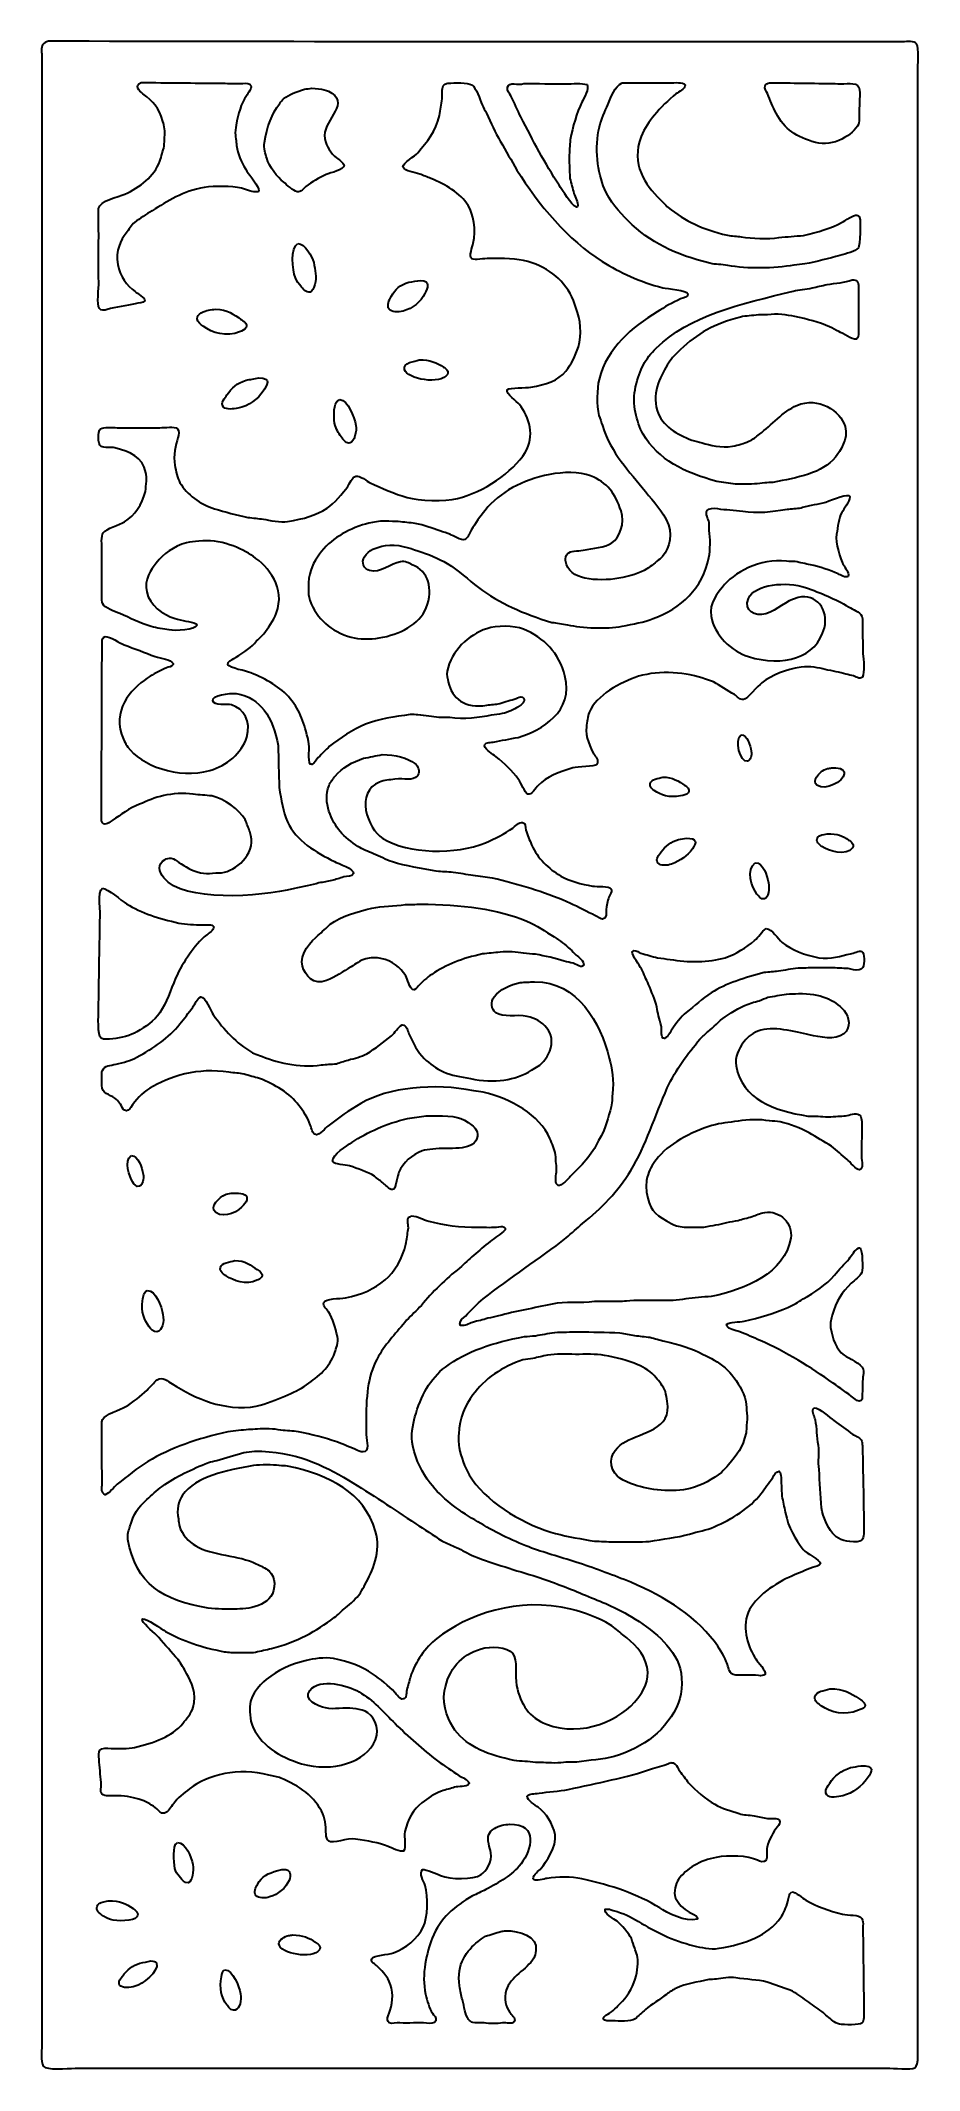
# Model space of a CAD drawing. Header units: centimetres. Extents: x -21.9 to -17, y -9 to 2.3.
import ezdxf

# ---------------------------------------------------------------- set-up
doc = ezdxf.new("R2010")
doc.units = ezdxf.units.CM
doc.header["$MEASUREMENT"] = 0
doc.layers.add('layer 1', color=7, linetype='Continuous')

msp = doc.modelspace()

# ---------------------------------------------------------------- linework, layer by layer
at = {"layer": 'layer 1', "color": 250, "lineweight": 30}
for points, knots in [([(-21.87559, 2.29281), (-20.66356, 2.28924), (-19.43876, 2.28987), (-18.2218, 2.28987), (-18.2218, 2.28987), (-17.92483, 2.28987), (-17.62777, 2.28987), (-17.3308, 2.28987), (-17.3308, 2.28987), (-17.25943, 2.28987), (-17.18805, 2.28987), (-17.11668, 2.28987), (-17.11668, 2.28987), (-17.08796, 2.28987), (-17.0516, 2.29621), (-17.03873, 2.2791), (-17.03873, 2.2791), (-17.02287, 2.258), (-17.03182, 2.15605), (-17.03182, 2.11653), (-17.03182, 2.11653), (-17.03182, 1.97094), (-17.03182, 1.82532), (-17.03182, 1.67973), (-17.03182, 1.67973), (-17.03182, 1.11895), (-17.03182, 0.55799), (-17.03182, -0.0028), (-17.03182, -0.0028), (-17.03182, -2.15814), (-17.03182, -4.31413), (-17.03182, -6.46947), (-17.03182, -6.46947), (-17.03182, -7.10892), (-17.03182, -7.74857), (-17.03182, -8.38803), (-17.03182, -8.38803), (-17.03182, -8.54014), (-17.03182, -8.69229), (-17.03182, -8.8444), (-17.03182, -8.8444), (-17.03182, -8.88635), (-17.02225, -8.98139), (-17.0486, -8.99522), (-17.0486, -8.99522), (-17.06745, -9.00512), (-17.16914, -8.99719), (-17.20253, -8.99718), (-17.20253, -8.99718), (-17.33342, -8.99718), (-17.46435, -8.99718), (-17.59524, -8.99718), (-17.59524, -8.99718), (-18.0698, -8.99718), (-18.5445, -8.99718), (-19.01906, -8.99718), (-19.01906, -8.99718), (-19.74521, -8.99718), (-20.47157, -8.99718), (-21.19772, -8.99718), (-21.19772, -8.99718), (-21.37399, -8.99718), (-21.55032, -8.99718), (-21.7266, -8.99718), (-21.7266, -8.99718), (-21.77076, -8.99719), (-21.88663, -9.00917), (-21.9042, -8.98543), (-21.9042, -8.98543), (-21.91923, -8.96513), (-21.9121, -8.88265), (-21.9121, -8.84832), (-21.9121, -8.84832), (-21.9121, -8.72983), (-21.9121, -8.61131), (-21.9121, -8.49282), (-21.9121, -8.49282), (-21.9121, -8.03616), (-21.9121, -7.57936), (-21.9121, -7.1227), (-21.9121, -7.1227), (-21.9121, -5.37114), (-21.9121, -3.61905), (-21.9121, -1.86749), (-21.9121, -1.86749), (-21.9121, -0.81185), (-21.9121, 0.24411), (-21.9121, 1.29974), (-21.9121, 1.29974), (-21.9121, 1.54848), (-21.9121, 1.79728), (-21.9121, 2.04601), (-21.9121, 2.04601), (-21.9121, 2.09889), (-21.9121, 2.15179), (-21.9121, 2.20467), (-21.9121, 2.20467), (-21.91212, 2.2281), (-21.91796, 2.25672), (-21.90815, 2.27322), (-21.90815, 2.27322), (-21.90044, 2.2862), (-21.89055, 2.28652), (-21.87559, 2.29281)], [0, 0, 0, 0, 0.03703704, 0.03703704, 0.03703704, 0.03703704, 0.07407407, 0.07407407, 0.07407407, 0.07407407, 0.11111111, 0.11111111, 0.11111111, 0.11111111, 0.14814815, 0.14814815, 0.14814815, 0.14814815, 0.18518519, 0.18518519, 0.18518519, 0.18518519, 0.22222222, 0.22222222, 0.22222222, 0.22222222, 0.25925926, 0.25925926, 0.25925926, 0.25925926, 0.2962963, 0.2962963, 0.2962963, 0.2962963, 0.33333333, 0.33333333, 0.33333333, 0.33333333, 0.37037037, 0.37037037, 0.37037037, 0.37037037, 0.40740741, 0.40740741, 0.40740741, 0.40740741, 0.44444444, 0.44444444, 0.44444444, 0.44444444, 0.48148148, 0.48148148, 0.48148148, 0.48148148, 0.51851852, 0.51851852, 0.51851852, 0.51851852, 0.55555556, 0.55555556, 0.55555556, 0.55555556, 0.59259259, 0.59259259, 0.59259259, 0.59259259, 0.62962963, 0.62962963, 0.62962963, 0.62962963, 0.66666667, 0.66666667, 0.66666667, 0.66666667, 0.7037037, 0.7037037, 0.7037037, 0.7037037, 0.74074074, 0.74074074, 0.74074074, 0.74074074, 0.77777778, 0.77777778, 0.77777778, 0.77777778, 0.81481481, 0.81481481, 0.81481481, 0.81481481, 0.85185185, 0.85185185, 0.85185185, 0.85185185, 0.88888889, 0.88888889, 0.88888889, 0.88888889, 0.92592593, 0.92592593, 0.92592593, 0.92592593, 1, 1, 1, 1]), ([(-21.35954, 2.06266), (-21.40029, 2.04362), (-21.37071, 2.01753), (-21.34868, 1.99998), (-21.34868, 1.99998), (-21.28955, 1.95287), (-21.26282, 1.92821), (-21.23719, 1.84622), (-21.23719, 1.84622), (-21.2301, 1.82357), (-21.22336, 1.78941), (-21.22831, 1.75808), (-21.22831, 1.75808), (-21.22896, 1.74143), (-21.22962, 1.72478), (-21.23028, 1.70814), (-21.23028, 1.70814), (-21.23817, 1.68039), (-21.24607, 1.65264), (-21.25396, 1.62489), (-21.25396, 1.62489), (-21.28825, 1.53821), (-21.36489, 1.47861), (-21.44933, 1.44175), (-21.44933, 1.44175), (-21.48838, 1.4247), (-21.58869, 1.40428), (-21.59635, 1.36144), (-21.59635, 1.36144), (-21.59602, 1.30693), (-21.59569, 1.2524), (-21.59536, 1.19789), (-21.59536, 1.19789), (-21.59569, 1.17472), (-21.59602, 1.15153), (-21.59635, 1.12836), (-21.59635, 1.12836), (-21.59635, 1.06893), (-21.59714, 1.00952), (-21.59536, 0.95305), (-21.59536, 0.95305), (-21.59427, 0.91827), (-21.6077, 0.82537), (-21.59142, 0.80321), (-21.59142, 0.80321), (-21.58307, 0.79186), (-21.56276, 0.79395), (-21.548, 0.79832), (-21.548, 0.79832), (-21.50077, 0.81227), (-21.43873, 0.81814), (-21.3921, 0.83063), (-21.3921, 0.83063), (-21.37415, 0.83545), (-21.34623, 0.83202), (-21.33882, 0.84728), (-21.33882, 0.84728), (-21.335, 0.8634), (-21.3816, 0.88916), (-21.39309, 0.89821), (-21.39309, 0.89821), (-21.43797, 0.93357), (-21.47666, 0.98157), (-21.4888, 1.04903), (-21.4888, 1.04903), (-21.50277, 1.12667), (-21.47209, 1.18537), (-21.44242, 1.22433), (-21.44242, 1.22433), (-21.42802, 1.24325), (-21.41469, 1.26844), (-21.39605, 1.2831), (-21.39605, 1.2831), (-21.36514, 1.3074), (-21.33151, 1.32741), (-21.29738, 1.34871), (-21.29738, 1.34871), (-21.21276, 1.40152), (-21.12511, 1.45819), (-21.00728, 1.47799), (-21.00728, 1.47799), (-20.94732, 1.48806), (-20.856, 1.48614), (-20.80007, 1.47407), (-20.80007, 1.47407), (-20.77076, 1.46774), (-20.73807, 1.44767), (-20.70732, 1.45448), (-20.70732, 1.45448), (-20.70568, 1.45644), (-20.70403, 1.4584), (-20.70239, 1.46036), (-20.70239, 1.46036), (-20.70206, 1.4823), (-20.75674, 1.54794), (-20.76949, 1.56809), (-20.76949, 1.56809), (-20.79164, 1.6031), (-20.81416, 1.64834), (-20.82474, 1.69247), (-20.82474, 1.69247), (-20.8277, 1.71793), (-20.83066, 1.74339), (-20.83362, 1.76886), (-20.83362, 1.76886), (-20.83687, 1.78762), (-20.83257, 1.80977), (-20.82967, 1.82468), (-20.82967, 1.82468), (-20.81699, 1.89009), (-20.80345, 1.94306), (-20.77245, 1.98921), (-20.77245, 1.98921), (-20.7654, 1.9997), (-20.73335, 2.03742), (-20.75271, 2.05287), (-20.75271, 2.05287), (-20.76502, 2.06268), (-20.78852, 2.05678), (-20.80698, 2.05679), (-20.80698, 2.05679), (-20.84447, 2.05744), (-20.88197, 2.05809), (-20.91947, 2.05874), (-20.91947, 2.05874), (-21.06614, 2.06005), (-21.21286, 2.06136), (-21.35954, 2.06266)], [0, 0, 0, 0, 0.03030303, 0.03030303, 0.03030303, 0.03030303, 0.06060606, 0.06060606, 0.06060606, 0.06060606, 0.09090909, 0.09090909, 0.09090909, 0.09090909, 0.12121212, 0.12121212, 0.12121212, 0.12121212, 0.15151515, 0.15151515, 0.15151515, 0.15151515, 0.18181818, 0.18181818, 0.18181818, 0.18181818, 0.21212121, 0.21212121, 0.21212121, 0.21212121, 0.24242424, 0.24242424, 0.24242424, 0.24242424, 0.27272727, 0.27272727, 0.27272727, 0.27272727, 0.3030303, 0.3030303, 0.3030303, 0.3030303, 0.33333333, 0.33333333, 0.33333333, 0.33333333, 0.36363636, 0.36363636, 0.36363636, 0.36363636, 0.39393939, 0.39393939, 0.39393939, 0.39393939, 0.42424242, 0.42424242, 0.42424242, 0.42424242, 0.45454545, 0.45454545, 0.45454545, 0.45454545, 0.48484848, 0.48484848, 0.48484848, 0.48484848, 0.51515152, 0.51515152, 0.51515152, 0.51515152, 0.54545455, 0.54545455, 0.54545455, 0.54545455, 0.57575758, 0.57575758, 0.57575758, 0.57575758, 0.60606061, 0.60606061, 0.60606061, 0.60606061, 0.63636364, 0.63636364, 0.63636364, 0.63636364, 0.66666667, 0.66666667, 0.66666667, 0.66666667, 0.6969697, 0.6969697, 0.6969697, 0.6969697, 0.72727273, 0.72727273, 0.72727273, 0.72727273, 0.75757576, 0.75757576, 0.75757576, 0.75757576, 0.78787879, 0.78787879, 0.78787879, 0.78787879, 0.81818182, 0.81818182, 0.81818182, 0.81818182, 0.84848485, 0.84848485, 0.84848485, 0.84848485, 0.87878788, 0.87878788, 0.87878788, 0.87878788, 0.90909091, 0.90909091, 0.90909091, 0.90909091, 0.93939394, 0.93939394, 0.93939394, 0.93939394, 1, 1, 1, 1]), ([(-19.64957, 2.05972), (-19.66029, 2.0545), (-19.66931, 2.05375), (-19.67522, 2.04405), (-19.67522, 2.04405), (-19.68629, 2.02592), (-19.67786, 1.99778), (-19.68213, 1.97158), (-19.68213, 1.97158), (-19.68673, 1.9409), (-19.69134, 1.91021), (-19.69594, 1.87952), (-19.69594, 1.87952), (-19.7172, 1.78967), (-19.76681, 1.73285), (-19.81632, 1.6719), (-19.81632, 1.6719), (-19.83213, 1.65244), (-19.90004, 1.61531), (-19.90118, 1.59257), (-19.90118, 1.59257), (-19.88602, 1.5647), (-19.83745, 1.56394), (-19.80547, 1.55242), (-19.80547, 1.55242), (-19.78532, 1.54516), (-19.76572, 1.53634), (-19.74429, 1.52793), (-19.74429, 1.52793), (-19.66418, 1.4965), (-19.58026, 1.44665), (-19.53708, 1.37809), (-19.53708, 1.37809), (-19.50651, 1.32955), (-19.49154, 1.24292), (-19.50847, 1.16753), (-19.50847, 1.16753), (-19.51322, 1.14639), (-19.53416, 1.09332), (-19.51636, 1.08135), (-19.51636, 1.08135), (-19.5005, 1.07068), (-19.44551, 1.0833), (-19.41967, 1.08331), (-19.41967, 1.08331), (-19.34409, 1.08332), (-19.26422, 1.08369), (-19.20456, 1.06568), (-19.20456, 1.06568), (-19.08245, 1.02882), (-18.99689, 0.9582), (-18.949, 0.84826), (-18.949, 0.84826), (-18.94407, 0.83325), (-18.93914, 0.81823), (-18.9342, 0.80321), (-18.9342, 0.80321), (-18.91267, 0.74853), (-18.90072, 0.6571), (-18.92236, 0.59069), (-18.92236, 0.59069), (-18.93884, 0.54013), (-18.96248, 0.49328), (-18.99242, 0.45554), (-18.99242, 0.45554), (-19.03543, 0.40134), (-19.10329, 0.38122), (-19.1868, 0.36642), (-19.1868, 0.36642), (-19.21874, 0.36076), (-19.29868, 0.36489), (-19.32001, 0.35173), (-19.32001, 0.35173), (-19.32674, 0.32752), (-19.26529, 0.2865), (-19.25094, 0.26848), (-19.25094, 0.26848), (-19.19801, 0.20204), (-19.16202, 0.09164), (-19.21838, 0.0021), (-19.21838, 0.0021), (-19.28766, -0.10796), (-19.45151, -0.21899), (-19.59629, -0.25449), (-19.59629, -0.25449), (-19.66608, -0.2716), (-19.81191, -0.26781), (-19.87651, -0.24861), (-19.87651, -0.24861), (-19.94911, -0.22705), (-20.01826, -0.19882), (-20.08273, -0.16635), (-20.08273, -0.16635), (-20.09798, -0.15867), (-20.14194, -0.12485), (-20.16266, -0.13011), (-20.16266, -0.13011), (-20.18425, -0.13559), (-20.19636, -0.17043), (-20.20805, -0.18691), (-20.20805, -0.18691), (-20.23363, -0.22298), (-20.28455, -0.28436), (-20.32152, -0.30738), (-20.32152, -0.30738), (-20.38927, -0.34957), (-20.44831, -0.36641), (-20.54353, -0.38279), (-20.54353, -0.38279), (-20.58096, -0.38922), (-20.6461, -0.37522), (-20.67772, -0.36907), (-20.67772, -0.36907), (-20.70633, -0.36581), (-20.73495, -0.36255), (-20.76357, -0.35928), (-20.76357, -0.35928), (-20.8247, -0.34578), (-20.89261, -0.32914), (-20.95005, -0.31129), (-20.95005, -0.31129), (-21.02882, -0.28683), (-21.10398, -0.23167), (-21.14246, -0.16635), (-21.14246, -0.16635), (-21.15732, -0.14114), (-21.16507, -0.1007), (-21.17108, -0.06939), (-21.17108, -0.06939), (-21.1813, -0.01616), (-21.16657, 0.04486), (-21.1543, 0.08437), (-21.1543, 0.08437), (-21.14985, 0.09871), (-21.14316, 0.12424), (-21.15628, 0.13431), (-21.15628, 0.13431), (-21.17423, 0.1481), (-21.2249, 0.14019), (-21.25495, 0.14019), (-21.25495, 0.14019), (-21.33388, 0.14019), (-21.41283, 0.14019), (-21.49176, 0.14019), (-21.49176, 0.14019), (-21.52023, 0.14019), (-21.56716, 0.14613), (-21.58451, 0.13333), (-21.58451, 0.13333), (-21.6024, 0.12013), (-21.60014, 0.04818), (-21.58254, 0.03638), (-21.58254, 0.03638), (-21.5661, 0.02536), (-21.52488, 0.03303), (-21.50459, 0.02756), (-21.50459, 0.02756), (-21.41823, 0.00429), (-21.35171, -0.02023), (-21.3329, -0.11052), (-21.3329, -0.11052), (-21.33032, -0.12289), (-21.32637, -0.14189), (-21.32895, -0.15753), (-21.32895, -0.15753), (-21.33092, -0.17679), (-21.3329, -0.19606), (-21.33487, -0.21532), (-21.33487, -0.21532), (-21.35402, -0.2892), (-21.39343, -0.34781), (-21.4513, -0.38376), (-21.4513, -0.38376), (-21.47805, -0.40038), (-21.55558, -0.42283), (-21.56971, -0.44449), (-21.56971, -0.44449), (-21.58372, -0.46597), (-21.5776, -0.51165), (-21.5776, -0.54536), (-21.5776, -0.54536), (-21.5776, -0.61227), (-21.5776, -0.67921), (-21.5776, -0.74613), (-21.5776, -0.74613), (-21.5776, -0.77512), (-21.58237, -0.81842), (-21.57267, -0.84112), (-21.57267, -0.84112), (-21.56331, -0.86302), (-21.50203, -0.88461), (-21.47794, -0.89499), (-21.47794, -0.89499), (-21.42127, -0.91941), (-21.36351, -0.94823), (-21.30231, -0.96746), (-21.30231, -0.96746), (-21.27292, -0.9767), (-21.23281, -0.9799), (-21.20364, -0.98607), (-21.20364, -0.98607), (-21.16524, -0.99419), (-21.05966, -0.98442), (-21.04774, -0.96158), (-21.04774, -0.96158), (-21.04905, -0.95832), (-21.05037, -0.95505), (-21.05168, -0.95179), (-21.05168, -0.95179), (-21.08977, -0.9383), (-21.13132, -0.9346), (-21.17009, -0.92241), (-21.17009, -0.92241), (-21.24108, -0.90009), (-21.31005, -0.84991), (-21.32796, -0.77453), (-21.32796, -0.77453), (-21.34442, -0.70528), (-21.30281, -0.65035), (-21.27468, -0.61391), (-21.27468, -0.61391), (-21.23305, -0.55998), (-21.17921, -0.52265), (-21.10595, -0.50031), (-21.10595, -0.50031), (-21.08488, -0.49388), (-21.06185, -0.49642), (-21.03688, -0.49247), (-21.03688, -0.49247), (-20.92426, -0.47466), (-20.79579, -0.5329), (-20.73495, -0.57572), (-20.73495, -0.57572), (-20.65116, -0.63469), (-20.55099, -0.74937), (-20.60668, -0.89401), (-20.60668, -0.89401), (-20.62195, -0.93366), (-20.65027, -0.97592), (-20.67575, -1.00761), (-20.67575, -1.00761), (-20.69127, -1.02693), (-20.71222, -1.04198), (-20.72804, -1.06148), (-20.72804, -1.06148), (-20.75016, -1.08873), (-20.81024, -1.12527), (-20.84152, -1.1457), (-20.84152, -1.1457), (-20.8513, -1.1521), (-20.8821, -1.16172), (-20.87506, -1.17998), (-20.87506, -1.17998), (-20.86508, -1.19943), (-20.77358, -1.21418), (-20.74778, -1.22503), (-20.74778, -1.22503), (-20.66225, -1.26101), (-20.58185, -1.30304), (-20.52774, -1.36997), (-20.52774, -1.36997), (-20.47028, -1.44105), (-20.45057, -1.50258), (-20.42611, -1.60698), (-20.42611, -1.60698), (-20.41879, -1.6382), (-20.42974, -1.71431), (-20.41723, -1.73331), (-20.41723, -1.73331), (-20.41394, -1.73397), (-20.41065, -1.73462), (-20.40736, -1.73527), (-20.40736, -1.73527), (-20.3906, -1.72781), (-20.38263, -1.70959), (-20.37184, -1.6961), (-20.37184, -1.6961), (-20.35112, -1.67554), (-20.3304, -1.65496), (-20.30968, -1.6344), (-20.30968, -1.6344), (-20.25048, -1.58708), (-20.18269, -1.54351), (-20.10839, -1.51198), (-20.10839, -1.51198), (-20.03804, -1.48213), (-19.94447, -1.47048), (-19.85974, -1.45714), (-19.85974, -1.45714), (-19.84527, -1.45779), (-19.83079, -1.45844), (-19.81632, -1.4591), (-19.81632, -1.4591), (-19.77359, -1.46595), (-19.73824, -1.46726), (-19.69792, -1.47379), (-19.69792, -1.47379), (-19.67851, -1.47411), (-19.6591, -1.47444), (-19.6397, -1.47477), (-19.6397, -1.47477), (-19.56463, -1.48637), (-19.46812, -1.47408), (-19.40782, -1.46105), (-19.40782, -1.46105), (-19.38743, -1.45812), (-19.36704, -1.45518), (-19.34665, -1.45224), (-19.34665, -1.45224), (-19.31375, -1.44417), (-19.28196, -1.43059), (-19.25686, -1.41405), (-19.25686, -1.41405), (-19.24602, -1.4069), (-19.2197, -1.39137), (-19.22528, -1.37291), (-19.22528, -1.37291), (-19.22597, -1.36632), (-19.22815, -1.36339), (-19.23318, -1.36116), (-19.23318, -1.36116), (-19.24548, -1.35436), (-19.26031, -1.36443), (-19.2687, -1.36802), (-19.2687, -1.36802), (-19.29928, -1.37716), (-19.32988, -1.3863), (-19.36046, -1.39544), (-19.36046, -1.39544), (-19.38306, -1.40176), (-19.40646, -1.40098), (-19.43249, -1.40523), (-19.43249, -1.40523), (-19.55517, -1.42528), (-19.62741, -1.36891), (-19.6476, -1.27596), (-19.6476, -1.27596), (-19.6513, -1.2589), (-19.65773, -1.23724), (-19.65352, -1.21622), (-19.65352, -1.21622), (-19.63072, -1.10254), (-19.53509, -1.01398), (-19.43348, -0.97921), (-19.43348, -0.97921), (-19.37904, -0.96058), (-19.28025, -0.96159), (-19.22923, -0.98215), (-19.22923, -0.98215), (-19.11479, -1.02827), (-19.02945, -1.1151), (-18.99735, -1.24266), (-18.99735, -1.24266), (-18.94743, -1.44106), (-19.12544, -1.54422), (-19.25784, -1.58445), (-19.25784, -1.58445), (-19.30422, -1.59327), (-19.3506, -1.60208), (-19.39697, -1.6109), (-19.39697, -1.6109), (-19.41829, -1.61484), (-19.44479, -1.60888), (-19.44631, -1.63244), (-19.44631, -1.63244), (-19.43548, -1.65793), (-19.4019, -1.67573), (-19.38118, -1.69218), (-19.38118, -1.69218), (-19.33521, -1.72869), (-19.29148, -1.77173), (-19.25587, -1.81852), (-19.25587, -1.81852), (-19.24305, -1.83537), (-19.22048, -1.89313), (-19.20456, -1.90078), (-19.20456, -1.90078), (-19.18552, -1.90995), (-19.15797, -1.86332), (-19.14733, -1.8528), (-19.14733, -1.8528), (-19.09864, -1.80462), (-19.03032, -1.77551), (-18.95394, -1.75486), (-18.95394, -1.75486), (-18.92833, -1.74794), (-18.83155, -1.74915), (-18.81974, -1.73331), (-18.81974, -1.73331), (-18.80482, -1.71329), (-18.8296, -1.68974), (-18.83652, -1.67749), (-18.83652, -1.67749), (-18.8537, -1.64709), (-18.88576, -1.57874), (-18.87796, -1.52667), (-18.87796, -1.52667), (-18.87369, -1.49816), (-18.87198, -1.46913), (-18.86217, -1.44538), (-18.86217, -1.44538), (-18.82341, -1.35157), (-18.69025, -1.27651), (-18.58688, -1.24462), (-18.58688, -1.24462), (-18.47174, -1.20909), (-18.31442, -1.2218), (-18.21489, -1.26029), (-18.21489, -1.26029), (-18.20009, -1.26518), (-18.18529, -1.27008), (-18.17049, -1.27498), (-18.17049, -1.27498), (-18.13102, -1.29881), (-18.09155, -1.32264), (-18.05208, -1.34647), (-18.05208, -1.34647), (-18.03919, -1.35463), (-18.0246, -1.3779), (-18.00176, -1.37389), (-18.00176, -1.37389), (-17.98245, -1.37051), (-17.92145, -1.29731), (-17.90013, -1.28085), (-17.90013, -1.28085), (-17.84237, -1.23626), (-17.77049, -1.20755), (-17.68108, -1.19369), (-17.68108, -1.19369), (-17.632, -1.18608), (-17.58258, -1.19822), (-17.54689, -1.20642), (-17.54689, -1.20642), (-17.50632, -1.21574), (-17.46617, -1.22159), (-17.43144, -1.23286), (-17.43144, -1.23286), (-17.4173, -1.23613), (-17.40316, -1.23939), (-17.38901, -1.24266), (-17.38901, -1.24266), (-17.37948, -1.24658), (-17.36994, -1.25049), (-17.3604, -1.25441), (-17.3604, -1.25441), (-17.34982, -1.25672), (-17.34375, -1.2518), (-17.33869, -1.24853), (-17.33869, -1.24853), (-17.32909, -1.22292), (-17.33187, -1.15161), (-17.33672, -1.11926), (-17.33672, -1.11926), (-17.3377, -1.0716), (-17.33869, -1.02393), (-17.33968, -0.97627), (-17.33968, -0.97627), (-17.3397, -0.95499), (-17.33608, -0.92481), (-17.34363, -0.90968), (-17.34363, -0.90968), (-17.35629, -0.88429), (-17.39262, -0.87228), (-17.41664, -0.85777), (-17.41664, -0.85777), (-17.48958, -0.81372), (-17.57066, -0.77977), (-17.6574, -0.75004), (-17.6574, -0.75004), (-17.76161, -0.71433), (-17.93892, -0.7298), (-17.97512, -0.81174), (-17.97512, -0.81174), (-18.00399, -0.87709), (-17.93939, -0.91457), (-17.87744, -0.89597), (-17.87744, -0.89597), (-17.81046, -0.87586), (-17.77068, -0.82367), (-17.69785, -0.80587), (-17.69785, -0.80587), (-17.59679, -0.78117), (-17.52645, -0.87321), (-17.55182, -0.97432), (-17.55182, -0.97432), (-17.59466, -1.145), (-17.78292, -1.19328), (-17.97512, -1.13493), (-17.97512, -1.13493), (-18.0666, -1.10716), (-18.16718, -1.01251), (-18.18332, -0.90968), (-18.18332, -0.90968), (-18.19479, -0.83654), (-18.14848, -0.78287), (-18.12017, -0.74711), (-18.12017, -0.74711), (-18.06077, -0.67209), (-17.91091, -0.58207), (-17.76199, -0.60412), (-17.76199, -0.60412), (-17.7462, -0.60445), (-17.73041, -0.60477), (-17.71463, -0.6051), (-17.71463, -0.6051), (-17.68602, -0.6113), (-17.6574, -0.6175), (-17.62878, -0.62371), (-17.62878, -0.62371), (-17.57916, -0.6343), (-17.5186, -0.65421), (-17.47584, -0.67365), (-17.47584, -0.67365), (-17.46074, -0.68052), (-17.43631, -0.69793), (-17.41862, -0.68834), (-17.41862, -0.68834), (-17.41225, -0.66324), (-17.43723, -0.64126), (-17.44624, -0.62273), (-17.44624, -0.62273), (-17.46148, -0.59139), (-17.49256, -0.50319), (-17.48374, -0.45232), (-17.48374, -0.45232), (-17.47692, -0.41299), (-17.47283, -0.36319), (-17.45512, -0.33284), (-17.45512, -0.33284), (-17.44311, -0.31225), (-17.41054, -0.27094), (-17.40973, -0.24568), (-17.40973, -0.24568), (-17.41138, -0.24306), (-17.41302, -0.24045), (-17.41467, -0.23784), (-17.41467, -0.23784), (-17.44024, -0.23007), (-17.52723, -0.27082), (-17.55873, -0.27897), (-17.55873, -0.27897), (-17.58043, -0.28289), (-17.60215, -0.28681), (-17.62385, -0.29073), (-17.62385, -0.29073), (-17.64589, -0.29628), (-17.66793, -0.30183), (-17.68996, -0.30738), (-17.68996, -0.30738), (-17.7166, -0.30999), (-17.74325, -0.3126), (-17.76988, -0.31521), (-17.76988, -0.31521), (-17.83636, -0.32746), (-17.92985, -0.33761), (-18.00571, -0.325), (-18.00571, -0.325), (-18.05563, -0.31671), (-18.10059, -0.31836), (-18.14779, -0.31031), (-18.14779, -0.31031), (-18.16941, -0.30663), (-18.1965, -0.30838), (-18.20502, -0.32109), (-18.20502, -0.32109), (-18.2179, -0.34027), (-18.19758, -0.36869), (-18.19417, -0.38768), (-18.19417, -0.38768), (-18.19384, -0.4027), (-18.19351, -0.41772), (-18.19318, -0.43273), (-18.19318, -0.43273), (-18.18711, -0.47031), (-18.18757, -0.54529), (-18.19516, -0.58257), (-18.19516, -0.58257), (-18.23061, -0.7568), (-18.35132, -0.86565), (-18.50498, -0.92339), (-18.50498, -0.92339), (-18.55829, -0.94342), (-18.61688, -0.95311), (-18.67865, -0.9655), (-18.67865, -0.9655), (-18.76581, -0.98298), (-18.90289, -0.97501), (-18.98255, -0.95767), (-18.98255, -0.95767), (-19.01215, -0.9531), (-19.04176, -0.94853), (-19.07136, -0.94396), (-19.07136, -0.94396), (-19.2289, -0.89589), (-19.36259, -0.83728), (-19.47887, -0.75004), (-19.47887, -0.75004), (-19.53732, -0.70619), (-19.58962, -0.65482), (-19.65352, -0.61587), (-19.65352, -0.61587), (-19.70328, -0.58554), (-19.75822, -0.56594), (-19.81731, -0.54536), (-19.81731, -0.54536), (-19.86132, -0.53003), (-19.9331, -0.50494), (-19.99788, -0.51598), (-19.99788, -0.51598), (-20.05154, -0.52512), (-20.0902, -0.54103), (-20.11431, -0.57866), (-20.11431, -0.57866), (-20.13483, -0.61069), (-20.11632, -0.64764), (-20.08569, -0.65603), (-20.08569, -0.65603), (-20.02589, -0.6724), (-19.96872, -0.61569), (-19.91401, -0.60608), (-19.91401, -0.60608), (-19.88603, -0.60116), (-19.86555, -0.61571), (-19.8479, -0.62273), (-19.8479, -0.62273), (-19.75793, -0.65851), (-19.72921, -0.75759), (-19.77093, -0.86267), (-19.77093, -0.86267), (-19.80882, -0.9581), (-19.91729, -1.01073), (-20.0334, -1.03112), (-20.0334, -1.03112), (-20.07812, -1.03897), (-20.14806, -1.03914), (-20.18831, -1.0272), (-20.18831, -1.0272), (-20.30437, -0.99277), (-20.37693, -0.92783), (-20.4192, -0.82056), (-20.4192, -0.82056), (-20.42661, -0.80177), (-20.42698, -0.77771), (-20.4271, -0.752), (-20.4271, -0.752), (-20.42745, -0.6733), (-20.40858, -0.62816), (-20.37677, -0.58062), (-20.37677, -0.58062), (-20.31722, -0.49157), (-20.23648, -0.44006), (-20.12516, -0.40139), (-20.12516, -0.40139), (-20.08712, -0.38818), (-20.01211, -0.37397), (-19.95841, -0.38279), (-19.95841, -0.38279), (-19.94756, -0.38279), (-19.9367, -0.38279), (-19.92585, -0.38279), (-19.92585, -0.38279), (-19.89428, -0.38605), (-19.86269, -0.38931), (-19.83112, -0.39258), (-19.83112, -0.39258), (-19.78391, -0.40246), (-19.73553, -0.41895), (-19.69496, -0.43469), (-19.69496, -0.43469), (-19.67465, -0.44257), (-19.65413, -0.44555), (-19.63575, -0.45428), (-19.63575, -0.45428), (-19.62098, -0.4613), (-19.57574, -0.48981), (-19.55583, -0.48268), (-19.55583, -0.48268), (-19.53633, -0.4757), (-19.52928, -0.44769), (-19.51932, -0.43077), (-19.51932, -0.43077), (-19.49654, -0.39207), (-19.47009, -0.35462), (-19.44236, -0.32011), (-19.44236, -0.32011), (-19.36062, -0.21837), (-19.23595, -0.15036), (-19.08221, -0.12032), (-19.08221, -0.12032), (-19.01003, -0.10621), (-18.9167, -0.10383), (-18.85428, -0.12815), (-18.85428, -0.12815), (-18.76053, -0.16469), (-18.71763, -0.22611), (-18.68457, -0.32305), (-18.68457, -0.32305), (-18.66141, -0.39093), (-18.6925, -0.4743), (-18.73587, -0.50129), (-18.73587, -0.50129), (-18.77671, -0.5267), (-18.8396, -0.5324), (-18.89572, -0.54242), (-18.89572, -0.54242), (-18.92851, -0.54828), (-18.96656, -0.54205), (-18.98354, -0.56299), (-18.98354, -0.56299), (-18.99037, -0.57141), (-18.99631, -0.58647), (-18.99439, -0.6002), (-18.99439, -0.6002), (-18.98605, -0.66007), (-18.9411, -0.68496), (-18.88585, -0.69716), (-18.88585, -0.69716), (-18.76573, -0.72369), (-18.61703, -0.69062), (-18.54149, -0.64623), (-18.54149, -0.64623), (-18.51522, -0.63079), (-18.49288, -0.60972), (-18.46946, -0.59139), (-18.46946, -0.59139), (-18.42561, -0.55706), (-18.39258, -0.47309), (-18.42111, -0.40041), (-18.42111, -0.40041), (-18.45328, -0.3185), (-18.50053, -0.27652), (-18.54939, -0.21434), (-18.54939, -0.21434), (-18.63957, -0.09956), (-18.73953, -0.00579), (-18.78817, 0.15194), (-18.78817, 0.15194), (-18.79475, 0.17087), (-18.80133, 0.18981), (-18.8079, 0.20874), (-18.8079, 0.20874), (-18.82178, 0.26373), (-18.82039, 0.35627), (-18.80692, 0.40951), (-18.80692, 0.40951), (-18.76221, 0.5862), (-18.62237, 0.70003), (-18.48426, 0.78558), (-18.48426, 0.78558), (-18.44302, 0.81113), (-18.39849, 0.83758), (-18.35303, 0.85708), (-18.35303, 0.85708), (-18.33993, 0.86269), (-18.30819, 0.86803), (-18.31258, 0.88646), (-18.31258, 0.88646), (-18.31671, 0.90715), (-18.42625, 0.91304), (-18.45269, 0.91975), (-18.45269, 0.91975), (-18.58085, 0.95231), (-18.69115, 1.00484), (-18.79014, 1.06666), (-18.79014, 1.06666), (-18.97847, 1.18426), (-19.14763, 1.38571), (-19.26475, 1.57494), (-19.26475, 1.57494), (-19.29567, 1.62848), (-19.32659, 1.68202), (-19.3575, 1.73556), (-19.3575, 1.73556), (-19.38689, 1.78524), (-19.41089, 1.83701), (-19.43447, 1.89127), (-19.43447, 1.89127), (-19.44269, 1.90694), (-19.45091, 1.92262), (-19.45913, 1.93828), (-19.45913, 1.93828), (-19.47214, 1.97059), (-19.49059, 2.0336), (-19.51735, 2.04993), (-19.51735, 2.04993), (-19.54065, 2.06415), (-19.61217, 2.05994), (-19.64957, 2.05972)], [0, 0, 0, 0, 0.00505051, 0.00505051, 0.00505051, 0.00505051, 0.01010101, 0.01010101, 0.01010101, 0.01010101, 0.01515152, 0.01515152, 0.01515152, 0.01515152, 0.02020202, 0.02020202, 0.02020202, 0.02020202, 0.02525253, 0.02525253, 0.02525253, 0.02525253, 0.03030303, 0.03030303, 0.03030303, 0.03030303, 0.03535354, 0.03535354, 0.03535354, 0.03535354, 0.04040404, 0.04040404, 0.04040404, 0.04040404, 0.04545455, 0.04545455, 0.04545455, 0.04545455, 0.05050505, 0.05050505, 0.05050505, 0.05050505, 0.05555556, 0.05555556, 0.05555556, 0.05555556, 0.06060606, 0.06060606, 0.06060606, 0.06060606, 0.06565657, 0.06565657, 0.06565657, 0.06565657, 0.07070707, 0.07070707, 0.07070707, 0.07070707, 0.07575758, 0.07575758, 0.07575758, 0.07575758, 0.08080808, 0.08080808, 0.08080808, 0.08080808, 0.08585859, 0.08585859, 0.08585859, 0.08585859, 0.09090909, 0.09090909, 0.09090909, 0.09090909, 0.0959596, 0.0959596, 0.0959596, 0.0959596, 0.1010101, 0.1010101, 0.1010101, 0.1010101, 0.10606061, 0.10606061, 0.10606061, 0.10606061, 0.11111111, 0.11111111, 0.11111111, 0.11111111, 0.11616162, 0.11616162, 0.11616162, 0.11616162, 0.12121212, 0.12121212, 0.12121212, 0.12121212, 0.12626263, 0.12626263, 0.12626263, 0.12626263, 0.13131313, 0.13131313, 0.13131313, 0.13131313, 0.13636364, 0.13636364, 0.13636364, 0.13636364, 0.14141414, 0.14141414, 0.14141414, 0.14141414, 0.14646465, 0.14646465, 0.14646465, 0.14646465, 0.15151515, 0.15151515, 0.15151515, 0.15151515, 0.15656566, 0.15656566, 0.15656566, 0.15656566, 0.16161616, 0.16161616, 0.16161616, 0.16161616, 0.16666667, 0.16666667, 0.16666667, 0.16666667, 0.17171717, 0.17171717, 0.17171717, 0.17171717, 0.17676768, 0.17676768, 0.17676768, 0.17676768, 0.18181818, 0.18181818, 0.18181818, 0.18181818, 0.18686869, 0.18686869, 0.18686869, 0.18686869, 0.19191919, 0.19191919, 0.19191919, 0.19191919, 0.1969697, 0.1969697, 0.1969697, 0.1969697, 0.2020202, 0.2020202, 0.2020202, 0.2020202, 0.20707071, 0.20707071, 0.20707071, 0.20707071, 0.21212121, 0.21212121, 0.21212121, 0.21212121, 0.21717172, 0.21717172, 0.21717172, 0.21717172, 0.22222222, 0.22222222, 0.22222222, 0.22222222, 0.22727273, 0.22727273, 0.22727273, 0.22727273, 0.23232323, 0.23232323, 0.23232323, 0.23232323, 0.23737374, 0.23737374, 0.23737374, 0.23737374, 0.24242424, 0.24242424, 0.24242424, 0.24242424, 0.24747475, 0.24747475, 0.24747475, 0.24747475, 0.25252525, 0.25252525, 0.25252525, 0.25252525, 0.25757576, 0.25757576, 0.25757576, 0.25757576, 0.26262626, 0.26262626, 0.26262626, 0.26262626, 0.26767677, 0.26767677, 0.26767677, 0.26767677, 0.27272727, 0.27272727, 0.27272727, 0.27272727, 0.27777778, 0.27777778, 0.27777778, 0.27777778, 0.28282828, 0.28282828, 0.28282828, 0.28282828, 0.28787879, 0.28787879, 0.28787879, 0.28787879, 0.29292929, 0.29292929, 0.29292929, 0.29292929, 0.2979798, 0.2979798, 0.2979798, 0.2979798, 0.3030303, 0.3030303, 0.3030303, 0.3030303, 0.30808081, 0.30808081, 0.30808081, 0.30808081, 0.31313131, 0.31313131, 0.31313131, 0.31313131, 0.31818182, 0.31818182, 0.31818182, 0.31818182, 0.32323232, 0.32323232, 0.32323232, 0.32323232, 0.32828283, 0.32828283, 0.32828283, 0.32828283, 0.33333333, 0.33333333, 0.33333333, 0.33333333, 0.33838384, 0.33838384, 0.33838384, 0.33838384, 0.34343434, 0.34343434, 0.34343434, 0.34343434, 0.34848485, 0.34848485, 0.34848485, 0.34848485, 0.35353535, 0.35353535, 0.35353535, 0.35353535, 0.35858586, 0.35858586, 0.35858586, 0.35858586, 0.36363636, 0.36363636, 0.36363636, 0.36363636, 0.36868687, 0.36868687, 0.36868687, 0.36868687, 0.37373737, 0.37373737, 0.37373737, 0.37373737, 0.37878788, 0.37878788, 0.37878788, 0.37878788, 0.38383838, 0.38383838, 0.38383838, 0.38383838, 0.38888889, 0.38888889, 0.38888889, 0.38888889, 0.39393939, 0.39393939, 0.39393939, 0.39393939, 0.3989899, 0.3989899, 0.3989899, 0.3989899, 0.4040404, 0.4040404, 0.4040404, 0.4040404, 0.40909091, 0.40909091, 0.40909091, 0.40909091, 0.41414141, 0.41414141, 0.41414141, 0.41414141, 0.41919192, 0.41919192, 0.41919192, 0.41919192, 0.42424242, 0.42424242, 0.42424242, 0.42424242, 0.42929293, 0.42929293, 0.42929293, 0.42929293, 0.43434343, 0.43434343, 0.43434343, 0.43434343, 0.43939394, 0.43939394, 0.43939394, 0.43939394, 0.44444444, 0.44444444, 0.44444444, 0.44444444, 0.44949495, 0.44949495, 0.44949495, 0.44949495, 0.45454545, 0.45454545, 0.45454545, 0.45454545, 0.45959596, 0.45959596, 0.45959596, 0.45959596, 0.46464646, 0.46464646, 0.46464646, 0.46464646, 0.46969697, 0.46969697, 0.46969697, 0.46969697, 0.47474747, 0.47474747, 0.47474747, 0.47474747, 0.47979798, 0.47979798, 0.47979798, 0.47979798, 0.48484848, 0.48484848, 0.48484848, 0.48484848, 0.48989899, 0.48989899, 0.48989899, 0.48989899, 0.49494949, 0.49494949, 0.49494949, 0.49494949, 0.5, 0.5, 0.5, 0.5, 0.50505051, 0.50505051, 0.50505051, 0.50505051, 0.51010101, 0.51010101, 0.51010101, 0.51010101, 0.51515152, 0.51515152, 0.51515152, 0.51515152, 0.52020202, 0.52020202, 0.52020202, 0.52020202, 0.52525253, 0.52525253, 0.52525253, 0.52525253, 0.53030303, 0.53030303, 0.53030303, 0.53030303, 0.53535354, 0.53535354, 0.53535354, 0.53535354, 0.54040404, 0.54040404, 0.54040404, 0.54040404, 0.54545455, 0.54545455, 0.54545455, 0.54545455, 0.55050505, 0.55050505, 0.55050505, 0.55050505, 0.55555556, 0.55555556, 0.55555556, 0.55555556, 0.56060606, 0.56060606, 0.56060606, 0.56060606, 0.56565657, 0.56565657, 0.56565657, 0.56565657, 0.57070707, 0.57070707, 0.57070707, 0.57070707, 0.57575758, 0.57575758, 0.57575758, 0.57575758, 0.58080808, 0.58080808, 0.58080808, 0.58080808, 0.58585859, 0.58585859, 0.58585859, 0.58585859, 0.59090909, 0.59090909, 0.59090909, 0.59090909, 0.5959596, 0.5959596, 0.5959596, 0.5959596, 0.6010101, 0.6010101, 0.6010101, 0.6010101, 0.60606061, 0.60606061, 0.60606061, 0.60606061, 0.61111111, 0.61111111, 0.61111111, 0.61111111, 0.61616162, 0.61616162, 0.61616162, 0.61616162, 0.62121212, 0.62121212, 0.62121212, 0.62121212, 0.62626263, 0.62626263, 0.62626263, 0.62626263, 0.63131313, 0.63131313, 0.63131313, 0.63131313, 0.63636364, 0.63636364, 0.63636364, 0.63636364, 0.64141414, 0.64141414, 0.64141414, 0.64141414, 0.64646465, 0.64646465, 0.64646465, 0.64646465, 0.65151515, 0.65151515, 0.65151515, 0.65151515, 0.65656566, 0.65656566, 0.65656566, 0.65656566, 0.66161616, 0.66161616, 0.66161616, 0.66161616, 0.66666667, 0.66666667, 0.66666667, 0.66666667, 0.67171717, 0.67171717, 0.67171717, 0.67171717, 0.67676768, 0.67676768, 0.67676768, 0.67676768, 0.68181818, 0.68181818, 0.68181818, 0.68181818, 0.68686869, 0.68686869, 0.68686869, 0.68686869, 0.69191919, 0.69191919, 0.69191919, 0.69191919, 0.6969697, 0.6969697, 0.6969697, 0.6969697, 0.7020202, 0.7020202, 0.7020202, 0.7020202, 0.70707071, 0.70707071, 0.70707071, 0.70707071, 0.71212121, 0.71212121, 0.71212121, 0.71212121, 0.71717172, 0.71717172, 0.71717172, 0.71717172, 0.72222222, 0.72222222, 0.72222222, 0.72222222, 0.72727273, 0.72727273, 0.72727273, 0.72727273, 0.73232323, 0.73232323, 0.73232323, 0.73232323, 0.73737374, 0.73737374, 0.73737374, 0.73737374, 0.74242424, 0.74242424, 0.74242424, 0.74242424, 0.74747475, 0.74747475, 0.74747475, 0.74747475, 0.75252525, 0.75252525, 0.75252525, 0.75252525, 0.75757576, 0.75757576, 0.75757576, 0.75757576, 0.76262626, 0.76262626, 0.76262626, 0.76262626, 0.76767677, 0.76767677, 0.76767677, 0.76767677, 0.77272727, 0.77272727, 0.77272727, 0.77272727, 0.77777778, 0.77777778, 0.77777778, 0.77777778, 0.78282828, 0.78282828, 0.78282828, 0.78282828, 0.78787879, 0.78787879, 0.78787879, 0.78787879, 0.79292929, 0.79292929, 0.79292929, 0.79292929, 0.7979798, 0.7979798, 0.7979798, 0.7979798, 0.8030303, 0.8030303, 0.8030303, 0.8030303, 0.80808081, 0.80808081, 0.80808081, 0.80808081, 0.81313131, 0.81313131, 0.81313131, 0.81313131, 0.81818182, 0.81818182, 0.81818182, 0.81818182, 0.82323232, 0.82323232, 0.82323232, 0.82323232, 0.82828283, 0.82828283, 0.82828283, 0.82828283, 0.83333333, 0.83333333, 0.83333333, 0.83333333, 0.83838384, 0.83838384, 0.83838384, 0.83838384, 0.84343434, 0.84343434, 0.84343434, 0.84343434, 0.84848485, 0.84848485, 0.84848485, 0.84848485, 0.85353535, 0.85353535, 0.85353535, 0.85353535, 0.85858586, 0.85858586, 0.85858586, 0.85858586, 0.86363636, 0.86363636, 0.86363636, 0.86363636, 0.86868687, 0.86868687, 0.86868687, 0.86868687, 0.87373737, 0.87373737, 0.87373737, 0.87373737, 0.87878788, 0.87878788, 0.87878788, 0.87878788, 0.88383838, 0.88383838, 0.88383838, 0.88383838, 0.88888889, 0.88888889, 0.88888889, 0.88888889, 0.89393939, 0.89393939, 0.89393939, 0.89393939, 0.8989899, 0.8989899, 0.8989899, 0.8989899, 0.9040404, 0.9040404, 0.9040404, 0.9040404, 0.90909091, 0.90909091, 0.90909091, 0.90909091, 0.91414141, 0.91414141, 0.91414141, 0.91414141, 0.91919192, 0.91919192, 0.91919192, 0.91919192, 0.92424242, 0.92424242, 0.92424242, 0.92424242, 0.92929293, 0.92929293, 0.92929293, 0.92929293, 0.93434343, 0.93434343, 0.93434343, 0.93434343, 0.93939394, 0.93939394, 0.93939394, 0.93939394, 0.94444444, 0.94444444, 0.94444444, 0.94444444, 0.94949495, 0.94949495, 0.94949495, 0.94949495, 0.95454545, 0.95454545, 0.95454545, 0.95454545, 0.95959596, 0.95959596, 0.95959596, 0.95959596, 0.96464646, 0.96464646, 0.96464646, 0.96464646, 0.96969697, 0.96969697, 0.96969697, 0.96969697, 0.97474747, 0.97474747, 0.97474747, 0.97474747, 0.97979798, 0.97979798, 0.97979798, 0.97979798, 0.98484848, 0.98484848, 0.98484848, 0.98484848, 0.98989899, 0.98989899, 0.98989899, 0.98989899, 1, 1, 1, 1]), ([(-19.22726, 2.05679), (-19.257, 2.04577), (-19.30918, 2.06941), (-19.31705, 2.0372), (-19.31705, 2.0372), (-19.32199, 2.01696), (-19.30434, 2.00013), (-19.2983, 1.98823), (-19.2983, 1.98823), (-19.2784, 1.94904), (-19.26254, 1.90826), (-19.24304, 1.87071), (-19.24304, 1.87071), (-19.17454, 1.73876), (-19.10914, 1.61014), (-19.02991, 1.49072), (-19.02991, 1.49072), (-19.01038, 1.46127), (-18.96319, 1.38074), (-18.93322, 1.3683), (-18.93322, 1.3683), (-18.93124, 1.36928), (-18.92927, 1.37026), (-18.9273, 1.37124), (-18.9273, 1.37124), (-18.9217, 1.39538), (-18.94039, 1.42283), (-18.94703, 1.44469), (-18.94703, 1.44469), (-18.95459, 1.47276), (-18.96216, 1.50084), (-18.96972, 1.52891), (-18.96972, 1.52891), (-18.97071, 1.55339), (-18.9717, 1.57788), (-18.97269, 1.60237), (-18.97269, 1.60237), (-18.97334, 1.61738), (-18.974, 1.6324), (-18.97466, 1.64742), (-18.97466, 1.64742), (-18.97236, 1.67973), (-18.97005, 1.71206), (-18.96775, 1.74437), (-18.96775, 1.74437), (-18.95369, 1.81677), (-18.93261, 1.89429), (-18.90263, 1.95395), (-18.90263, 1.95395), (-18.89244, 1.97423), (-18.86054, 2.03096), (-18.87401, 2.05091), (-18.87401, 2.05091), (-18.90285, 2.06158), (-18.95435, 2.05495), (-18.99242, 2.05581), (-18.99242, 2.05581), (-19.07069, 2.05613), (-19.14899, 2.05646), (-19.22726, 2.05679)], [0, 0, 0, 0, 0.0625, 0.0625, 0.0625, 0.0625, 0.125, 0.125, 0.125, 0.125, 0.1875, 0.1875, 0.1875, 0.1875, 0.25, 0.25, 0.25, 0.25, 0.3125, 0.3125, 0.3125, 0.3125, 0.375, 0.375, 0.375, 0.375, 0.4375, 0.4375, 0.4375, 0.4375, 0.5, 0.5, 0.5, 0.5, 0.5625, 0.5625, 0.5625, 0.5625, 0.625, 0.625, 0.625, 0.625, 0.6875, 0.6875, 0.6875, 0.6875, 0.75, 0.75, 0.75, 0.75, 0.8125, 0.8125, 0.8125, 0.8125, 0.875, 0.875, 0.875, 0.875, 1, 1, 1, 1]), ([(-18.67766, 2.0607), (-18.72295, 2.03828), (-18.73819, 1.98624), (-18.75857, 1.93926), (-18.75857, 1.93926), (-18.77491, 1.9016), (-18.79409, 1.85884), (-18.80494, 1.81586), (-18.80494, 1.81586), (-18.83371, 1.70194), (-18.8152, 1.55807), (-18.77732, 1.47113), (-18.77732, 1.47113), (-18.74718, 1.40197), (-18.69557, 1.34199), (-18.6451, 1.29191), (-18.6451, 1.29191), (-18.52346, 1.1712), (-18.38422, 1.10477), (-18.18924, 1.05589), (-18.18924, 1.05589), (-18.15885, 1.04827), (-18.12355, 1.0504), (-18.09057, 1.04413), (-18.09057, 1.04413), (-17.98234, 1.02358), (-17.82897, 1.0258), (-17.72154, 1.04609), (-17.72154, 1.04609), (-17.70115, 1.04805), (-17.68075, 1.05001), (-17.66036, 1.05197), (-17.66036, 1.05197), (-17.59545, 1.06617), (-17.52529, 1.08184), (-17.46598, 1.09996), (-17.46598, 1.09996), (-17.43272, 1.11012), (-17.37998, 1.11819), (-17.36237, 1.14207), (-17.36237, 1.14207), (-17.35434, 1.15296), (-17.34755, 1.29077), (-17.35547, 1.3115), (-17.35547, 1.3115), (-17.35763, 1.31717), (-17.36369, 1.32292), (-17.37027, 1.32423), (-17.37027, 1.32423), (-17.38951, 1.32807), (-17.43643, 1.29203), (-17.45216, 1.28408), (-17.45216, 1.28408), (-17.51482, 1.2524), (-17.58937, 1.22717), (-17.66825, 1.21062), (-17.66825, 1.21062), (-17.71397, 1.20703), (-17.75969, 1.20344), (-17.80541, 1.19985), (-17.80541, 1.19985), (-17.86814, 1.18979), (-17.95636, 1.19307), (-18.01459, 1.20377), (-18.01459, 1.20377), (-18.04057, 1.20638), (-18.06656, 1.20899), (-18.09254, 1.2116), (-18.09254, 1.2116), (-18.23503, 1.2466), (-18.3253, 1.28953), (-18.42309, 1.36732), (-18.42309, 1.36732), (-18.43822, 1.38266), (-18.45335, 1.39801), (-18.46848, 1.41335), (-18.46848, 1.41335), (-18.55005, 1.4912), (-18.63154, 1.60872), (-18.57307, 1.762), (-18.57307, 1.762), (-18.55546, 1.80817), (-18.52747, 1.84486), (-18.49906, 1.8805), (-18.49906, 1.8805), (-18.46451, 1.92386), (-18.42235, 1.96471), (-18.37869, 1.999), (-18.37869, 1.999), (-18.36382, 2.01068), (-18.3287, 2.02555), (-18.32738, 2.04895), (-18.32738, 2.04895), (-18.33858, 2.0676), (-18.38709, 2.0607), (-18.41618, 2.0607), (-18.41618, 2.0607), (-18.50333, 2.0607), (-18.59051, 2.0607), (-18.67766, 2.0607)], [0, 0, 0, 0, 0.03846154, 0.03846154, 0.03846154, 0.03846154, 0.07692308, 0.07692308, 0.07692308, 0.07692308, 0.11538462, 0.11538462, 0.11538462, 0.11538462, 0.15384615, 0.15384615, 0.15384615, 0.15384615, 0.19230769, 0.19230769, 0.19230769, 0.19230769, 0.23076923, 0.23076923, 0.23076923, 0.23076923, 0.26923077, 0.26923077, 0.26923077, 0.26923077, 0.30769231, 0.30769231, 0.30769231, 0.30769231, 0.34615385, 0.34615385, 0.34615385, 0.34615385, 0.38461538, 0.38461538, 0.38461538, 0.38461538, 0.42307692, 0.42307692, 0.42307692, 0.42307692, 0.46153846, 0.46153846, 0.46153846, 0.46153846, 0.5, 0.5, 0.5, 0.5, 0.53846154, 0.53846154, 0.53846154, 0.53846154, 0.57692308, 0.57692308, 0.57692308, 0.57692308, 0.61538462, 0.61538462, 0.61538462, 0.61538462, 0.65384615, 0.65384615, 0.65384615, 0.65384615, 0.69230769, 0.69230769, 0.69230769, 0.69230769, 0.73076923, 0.73076923, 0.73076923, 0.73076923, 0.76923077, 0.76923077, 0.76923077, 0.76923077, 0.80769231, 0.80769231, 0.80769231, 0.80769231, 0.84615385, 0.84615385, 0.84615385, 0.84615385, 0.88461538, 0.88461538, 0.88461538, 0.88461538, 0.92307692, 0.92307692, 0.92307692, 0.92307692, 1, 1, 1, 1]), ([(-17.85671, 2.06168), (-17.86789, 2.05708), (-17.87888, 2.05688), (-17.88237, 2.04503), (-17.88237, 2.04503), (-17.88742, 2.02789), (-17.87353, 2.01275), (-17.86954, 2.00194), (-17.86954, 2.00194), (-17.85461, 1.96149), (-17.8387, 1.92822), (-17.82021, 1.89225), (-17.82021, 1.89225), (-17.77323, 1.80089), (-17.70883, 1.76018), (-17.60116, 1.7287), (-17.60116, 1.7287), (-17.50507, 1.70061), (-17.38727, 1.7726), (-17.36237, 1.82958), (-17.36237, 1.82958), (-17.3517, 1.854), (-17.36247, 1.88661), (-17.35744, 1.91772), (-17.35744, 1.91772), (-17.35645, 1.94089), (-17.35547, 1.96408), (-17.35448, 1.98725), (-17.35448, 1.98725), (-17.35448, 2.01189), (-17.3533, 2.03641), (-17.36731, 2.04699), (-17.36731, 2.04699), (-17.39345, 2.06674), (-17.45319, 2.05046), (-17.49262, 2.05679), (-17.49262, 2.05679), (-17.61397, 2.05842), (-17.73536, 2.06005), (-17.85671, 2.06168)], [0, 0, 0, 0, 0.09090909, 0.09090909, 0.09090909, 0.09090909, 0.18181818, 0.18181818, 0.18181818, 0.18181818, 0.27272727, 0.27272727, 0.27272727, 0.27272727, 0.36363636, 0.36363636, 0.36363636, 0.36363636, 0.45454545, 0.45454545, 0.45454545, 0.45454545, 0.54545455, 0.54545455, 0.54545455, 0.54545455, 0.63636364, 0.63636364, 0.63636364, 0.63636364, 0.72727273, 0.72727273, 0.72727273, 0.72727273, 0.81818182, 0.81818182, 0.81818182, 0.81818182, 1, 1, 1, 1]), ([(-20.40736, 2.03132), (-20.42118, 2.02936), (-20.43499, 2.0274), (-20.4488, 2.02545), (-20.4488, 2.02545), (-20.49241, 2.01219), (-20.53365, 1.99739), (-20.56524, 1.97256), (-20.56524, 1.97256), (-20.57247, 1.96375), (-20.57971, 1.95493), (-20.58694, 1.94612), (-20.58694, 1.94612), (-20.63223, 1.88655), (-20.65651, 1.81907), (-20.6718, 1.72772), (-20.6718, 1.72772), (-20.67703, 1.69648), (-20.66629, 1.66417), (-20.65897, 1.64056), (-20.65897, 1.64056), (-20.64407, 1.59248), (-20.60003, 1.5357), (-20.56425, 1.50737), (-20.56425, 1.50737), (-20.54645, 1.49327), (-20.51254, 1.45867), (-20.48926, 1.45448), (-20.48926, 1.45448), (-20.46706, 1.45049), (-20.45231, 1.47406), (-20.44091, 1.48288), (-20.44091, 1.48288), (-20.40701, 1.50913), (-20.36935, 1.53223), (-20.32744, 1.55046), (-20.32744, 1.55046), (-20.30453, 1.56043), (-20.22779, 1.57563), (-20.22679, 1.60139), (-20.22679, 1.60139), (-20.23585, 1.61965), (-20.2549, 1.63132), (-20.27021, 1.6435), (-20.27021, 1.6435), (-20.3018, 1.66863), (-20.32533, 1.70481), (-20.33533, 1.75123), (-20.33533, 1.75123), (-20.35499, 1.84243), (-20.19811, 1.93663), (-20.29586, 2.00292), (-20.29586, 2.00292), (-20.3085, 2.01149), (-20.32115, 2.01677), (-20.33829, 2.02153), (-20.33829, 2.02153), (-20.35867, 2.02719), (-20.38228, 2.02997), (-20.40736, 2.03132)], [0, 0, 0, 0, 0.0625, 0.0625, 0.0625, 0.0625, 0.125, 0.125, 0.125, 0.125, 0.1875, 0.1875, 0.1875, 0.1875, 0.25, 0.25, 0.25, 0.25, 0.3125, 0.3125, 0.3125, 0.3125, 0.375, 0.375, 0.375, 0.375, 0.4375, 0.4375, 0.4375, 0.4375, 0.5, 0.5, 0.5, 0.5, 0.5625, 0.5625, 0.5625, 0.5625, 0.625, 0.625, 0.625, 0.625, 0.6875, 0.6875, 0.6875, 0.6875, 0.75, 0.75, 0.75, 0.75, 0.8125, 0.8125, 0.8125, 0.8125, 0.875, 0.875, 0.875, 0.875, 1, 1, 1, 1]), ([(-20.48531, 1.16655), (-20.52803, 1.14328), (-20.51695, 1.01819), (-20.49913, 0.9746), (-20.49913, 0.9746), (-20.49173, 0.95652), (-20.47984, 0.94172), (-20.46854, 0.92759), (-20.46854, 0.92759), (-20.45947, 0.91626), (-20.44064, 0.88921), (-20.41624, 0.89527), (-20.41624, 0.89527), (-20.39526, 0.90048), (-20.38157, 0.9666), (-20.38664, 0.9981), (-20.38664, 0.9981), (-20.38993, 1.01899), (-20.39322, 1.03989), (-20.39651, 1.06078), (-20.39651, 1.06078), (-20.40696, 1.0948), (-20.44544, 1.16491), (-20.48531, 1.16655)], [0, 0, 0, 0, 0.14285714, 0.14285714, 0.14285714, 0.14285714, 0.28571429, 0.28571429, 0.28571429, 0.28571429, 0.42857143, 0.42857143, 0.42857143, 0.42857143, 0.57142857, 0.57142857, 0.57142857, 0.57142857, 0.71428571, 0.71428571, 0.71428571, 0.71428571, 1, 1, 1, 1]), ([(-19.80152, 0.95991), (-19.82323, 0.95697), (-19.84494, 0.95403), (-19.86664, 0.95109), (-19.86664, 0.95109), (-19.9153, 0.93649), (-19.94283, 0.91037), (-19.9663, 0.87079), (-19.9663, 0.87079), (-19.97533, 0.85556), (-19.99276, 0.82116), (-19.97716, 0.80027), (-19.97716, 0.80027), (-19.96538, 0.78452), (-19.92417, 0.78266), (-19.89921, 0.7895), (-19.89921, 0.7895), (-19.84515, 0.80432), (-19.80128, 0.84193), (-19.77784, 0.88744), (-19.77784, 0.88744), (-19.76279, 0.91666), (-19.74421, 0.96089), (-19.80152, 0.95991)], [0, 0, 0, 0, 0.14285714, 0.14285714, 0.14285714, 0.14285714, 0.28571429, 0.28571429, 0.28571429, 0.28571429, 0.42857143, 0.42857143, 0.42857143, 0.42857143, 0.57142857, 0.57142857, 0.57142857, 0.57142857, 0.71428571, 0.71428571, 0.71428571, 0.71428571, 1, 1, 1, 1]), ([(-17.39789, 0.96383), (-17.43597, 0.9478), (-17.49182, 0.94585), (-17.53702, 0.93738), (-17.53702, 0.93738), (-17.56465, 0.93118), (-17.59228, 0.92498), (-17.6199, 0.91878), (-17.6199, 0.91878), (-17.65714, 0.91101), (-17.69129, 0.90986), (-17.72647, 0.90115), (-17.72647, 0.90115), (-18.01989, 0.82848), (-18.30534, 0.76536), (-18.48821, 0.58384), (-18.48821, 0.58384), (-18.55113, 0.52138), (-18.57865, 0.4693), (-18.60366, 0.3674), (-18.60366, 0.3674), (-18.61351, 0.32724), (-18.61521, 0.26604), (-18.60464, 0.22441), (-18.60464, 0.22441), (-18.59388, 0.18199), (-18.58223, 0.1385), (-18.56221, 0.10493), (-18.56221, 0.10493), (-18.47686, -0.0382), (-18.3315, -0.11026), (-18.15076, -0.15949), (-18.15076, -0.15949), (-18.11589, -0.16439), (-18.08102, -0.16929), (-18.04616, -0.17418), (-18.04616, -0.17418), (-18.03202, -0.17418), (-18.01788, -0.17418), (-18.00373, -0.17418), (-18.00373, -0.17418), (-17.96148, -0.17419), (-17.92103, -0.17356), (-17.88336, -0.16733), (-17.88336, -0.16733), (-17.86856, -0.16635), (-17.85375, -0.16537), (-17.83895, -0.16439), (-17.83895, -0.16439), (-17.70319, -0.13811), (-17.56257, -0.11391), (-17.49065, -0.02434), (-17.49065, -0.02434), (-17.46339, 0.0096), (-17.41771, 0.07853), (-17.43638, 0.14607), (-17.43638, 0.14607), (-17.46083, 0.23454), (-17.58695, 0.31514), (-17.70476, 0.26457), (-17.70476, 0.26457), (-17.78449, 0.23034), (-17.84584, 0.15355), (-17.91394, 0.10395), (-17.91394, 0.10395), (-17.93201, 0.0908), (-17.95045, 0.0737), (-17.97216, 0.06478), (-17.97216, 0.06478), (-18.00145, 0.05274), (-18.03043, 0.04336), (-18.06392, 0.03736), (-18.06392, 0.03736), (-18.12604, 0.02624), (-18.19108, 0.04299), (-18.23265, 0.05596), (-18.23265, 0.05596), (-18.25173, 0.06086), (-18.27081, 0.06576), (-18.28988, 0.07065), (-18.28988, 0.07065), (-18.37308, 0.10311), (-18.45605, 0.14883), (-18.48328, 0.23617), (-18.48328, 0.23617), (-18.51655, 0.34288), (-18.45815, 0.43974), (-18.42013, 0.49961), (-18.42013, 0.49961), (-18.40135, 0.52919), (-18.379, 0.55184), (-18.35402, 0.57502), (-18.35402, 0.57502), (-18.2593, 0.66291), (-18.16775, 0.7197), (-18.01952, 0.7562), (-18.01952, 0.7562), (-17.98759, 0.76407), (-17.95341, 0.76323), (-17.91888, 0.76893), (-17.91888, 0.76893), (-17.90211, 0.76893), (-17.88533, 0.76893), (-17.86856, 0.76893), (-17.86856, 0.76893), (-17.81743, 0.77701), (-17.76063, 0.76813), (-17.71562, 0.75914), (-17.71562, 0.75914), (-17.64704, 0.74545), (-17.5825, 0.72696), (-17.52321, 0.70234), (-17.52321, 0.70234), (-17.50522, 0.69487), (-17.48999, 0.68406), (-17.47091, 0.6759), (-17.47091, 0.6759), (-17.44822, 0.66619), (-17.39887, 0.62905), (-17.37323, 0.63378), (-17.37323, 0.63378), (-17.35676, 0.64937), (-17.36139, 0.6862), (-17.36139, 0.71801), (-17.36139, 0.71801), (-17.36139, 0.77448), (-17.36139, 0.83097), (-17.36139, 0.88744), (-17.36139, 0.88744), (-17.36139, 0.9107), (-17.35776, 0.94259), (-17.36829, 0.95599), (-17.36829, 0.95599), (-17.3739, 0.96313), (-17.38479, 0.96395), (-17.39789, 0.96383)], [0, 0, 0, 0, 0.02857143, 0.02857143, 0.02857143, 0.02857143, 0.05714286, 0.05714286, 0.05714286, 0.05714286, 0.08571429, 0.08571429, 0.08571429, 0.08571429, 0.11428571, 0.11428571, 0.11428571, 0.11428571, 0.14285714, 0.14285714, 0.14285714, 0.14285714, 0.17142857, 0.17142857, 0.17142857, 0.17142857, 0.2, 0.2, 0.2, 0.2, 0.22857143, 0.22857143, 0.22857143, 0.22857143, 0.25714286, 0.25714286, 0.25714286, 0.25714286, 0.28571429, 0.28571429, 0.28571429, 0.28571429, 0.31428571, 0.31428571, 0.31428571, 0.31428571, 0.34285714, 0.34285714, 0.34285714, 0.34285714, 0.37142857, 0.37142857, 0.37142857, 0.37142857, 0.4, 0.4, 0.4, 0.4, 0.42857143, 0.42857143, 0.42857143, 0.42857143, 0.45714286, 0.45714286, 0.45714286, 0.45714286, 0.48571429, 0.48571429, 0.48571429, 0.48571429, 0.51428571, 0.51428571, 0.51428571, 0.51428571, 0.54285714, 0.54285714, 0.54285714, 0.54285714, 0.57142857, 0.57142857, 0.57142857, 0.57142857, 0.6, 0.6, 0.6, 0.6, 0.62857143, 0.62857143, 0.62857143, 0.62857143, 0.65714286, 0.65714286, 0.65714286, 0.65714286, 0.68571429, 0.68571429, 0.68571429, 0.68571429, 0.71428571, 0.71428571, 0.71428571, 0.71428571, 0.74285714, 0.74285714, 0.74285714, 0.74285714, 0.77142857, 0.77142857, 0.77142857, 0.77142857, 0.8, 0.8, 0.8, 0.8, 0.82857143, 0.82857143, 0.82857143, 0.82857143, 0.85714286, 0.85714286, 0.85714286, 0.85714286, 0.88571429, 0.88571429, 0.88571429, 0.88571429, 0.91428571, 0.91428571, 0.91428571, 0.91428571, 0.94285714, 0.94285714, 0.94285714, 0.94285714, 1, 1, 1, 1]), ([(-20.94315, 0.80027), (-20.95663, 0.79864), (-20.97012, 0.79701), (-20.9836, 0.79538), (-20.9836, 0.79538), (-21.00574, 0.79045), (-21.04847, 0.77469), (-21.04675, 0.74739), (-21.04675, 0.74739), (-21.04549, 0.72726), (-21.02587, 0.7149), (-21.0132, 0.70528), (-21.0132, 0.70528), (-20.965, 0.66865), (-20.88219, 0.64282), (-20.80994, 0.67394), (-20.80994, 0.67394), (-20.79663, 0.67967), (-20.78124, 0.68549), (-20.77442, 0.69744), (-20.77442, 0.69744), (-20.76168, 0.71977), (-20.79099, 0.73516), (-20.80303, 0.74347), (-20.80303, 0.74347), (-20.83997, 0.76897), (-20.88118, 0.80093), (-20.94315, 0.80027)], [0, 0, 0, 0, 0.125, 0.125, 0.125, 0.125, 0.25, 0.25, 0.25, 0.25, 0.375, 0.375, 0.375, 0.375, 0.5, 0.5, 0.5, 0.5, 0.625, 0.625, 0.625, 0.625, 0.75, 0.75, 0.75, 0.75, 1, 1, 1, 1]), ([(-19.80942, 0.51822), (-19.83524, 0.50845), (-19.90182, 0.50439), (-19.89131, 0.46338), (-19.89131, 0.46338), (-19.87759, 0.4098), (-19.68759, 0.37775), (-19.65253, 0.43693), (-19.65253, 0.43693), (-19.64103, 0.45633), (-19.6633, 0.47082), (-19.67424, 0.47807), (-19.67424, 0.47807), (-19.70961, 0.50151), (-19.74956, 0.51897), (-19.80942, 0.51822)], [0, 0, 0, 0, 0.2, 0.2, 0.2, 0.2, 0.4, 0.4, 0.4, 0.4, 0.6, 0.6, 0.6, 0.6, 1, 1, 1, 1]), ([(-20.70436, 0.41735), (-20.72771, 0.4131), (-20.75107, 0.40886), (-20.77442, 0.40461), (-20.77442, 0.40461), (-20.82377, 0.38872), (-20.85472, 0.36153), (-20.88098, 0.32235), (-20.88098, 0.32235), (-20.89032, 0.30843), (-20.92032, 0.27562), (-20.89973, 0.25477), (-20.89973, 0.25477), (-20.88407, 0.23892), (-20.84376, 0.24382), (-20.81981, 0.2489), (-20.81981, 0.2489), (-20.75702, 0.2622), (-20.71026, 0.29742), (-20.67969, 0.34292), (-20.67969, 0.34292), (-20.65781, 0.3755), (-20.62766, 0.41872), (-20.70436, 0.41735)], [0, 0, 0, 0, 0.14285714, 0.14285714, 0.14285714, 0.14285714, 0.28571429, 0.28571429, 0.28571429, 0.28571429, 0.42857143, 0.42857143, 0.42857143, 0.42857143, 0.57142857, 0.57142857, 0.57142857, 0.57142857, 0.71428571, 0.71428571, 0.71428571, 0.71428571, 1, 1, 1, 1]), ([(-20.25245, 0.29689), (-20.26028, 0.2928), (-20.26678, 0.29041), (-20.2712, 0.28318), (-20.2712, 0.28318), (-20.28617, 0.25865), (-20.28818, 0.18325), (-20.27712, 0.15194), (-20.27712, 0.15194), (-20.26801, 0.12618), (-20.25425, 0.10096), (-20.23864, 0.08143), (-20.23864, 0.08143), (-20.23046, 0.07121), (-20.21409, 0.04903), (-20.19423, 0.05499), (-20.19423, 0.05499), (-20.17109, 0.06193), (-20.15608, 0.11922), (-20.16266, 0.15292), (-20.16266, 0.15292), (-20.17155, 0.19845), (-20.20662, 0.29408), (-20.25245, 0.29689)], [0, 0, 0, 0, 0.14285714, 0.14285714, 0.14285714, 0.14285714, 0.28571429, 0.28571429, 0.28571429, 0.28571429, 0.42857143, 0.42857143, 0.42857143, 0.42857143, 0.57142857, 0.57142857, 0.57142857, 0.57142857, 0.71428571, 0.71428571, 0.71428571, 0.71428571, 1, 1, 1, 1]), ([(-21.55984, -1.0223), (-21.58679, -1.03728), (-21.5712, -1.05508), (-21.57662, -1.0889), (-21.57662, -1.0889), (-21.57694, -1.14537), (-21.57727, -1.20186), (-21.5776, -1.25833), (-21.5776, -1.25833), (-21.57826, -1.46136), (-21.57892, -1.66445), (-21.57958, -1.86749), (-21.57958, -1.86749), (-21.57958, -1.91286), (-21.57958, -1.95824), (-21.57958, -2.00362), (-21.57958, -2.00362), (-21.57896, -2.02366), (-21.58467, -2.04907), (-21.57464, -2.0614), (-21.57464, -2.0614), (-21.55998, -2.07942), (-21.53049, -2.05438), (-21.52037, -2.04769), (-21.52037, -2.04769), (-21.47149, -2.01537), (-21.42566, -1.97957), (-21.36743, -1.95661), (-21.36743, -1.95661), (-21.32511, -1.93992), (-21.28258, -1.91935), (-21.23324, -1.90862), (-21.23324, -1.90862), (-21.18608, -1.89836), (-21.12188, -1.89321), (-21.06945, -1.90176), (-21.06945, -1.90176), (-21.03459, -1.9047), (-20.99971, -1.90764), (-20.96485, -1.91058), (-20.96485, -1.91058), (-20.89185, -1.9276), (-20.81371, -1.9865), (-20.77935, -2.04279), (-20.77935, -2.04279), (-20.77047, -2.06499), (-20.76159, -2.08719), (-20.75271, -2.10939), (-20.75271, -2.10939), (-20.71223, -2.22304), (-20.81438, -2.31381), (-20.8948, -2.33562), (-20.8948, -2.33562), (-20.91511, -2.34113), (-20.93706, -2.33679), (-20.96091, -2.34051), (-20.96091, -2.34051), (-20.98099, -2.34365), (-21.00865, -2.34227), (-21.028, -2.33856), (-21.028, -2.33856), (-21.07747, -2.32906), (-21.11276, -2.30362), (-21.14937, -2.28077), (-21.14937, -2.28077), (-21.16221, -2.27276), (-21.1736, -2.26079), (-21.19081, -2.25727), (-21.19081, -2.25727), (-21.20532, -2.2543), (-21.2174, -2.26091), (-21.22535, -2.2651), (-21.22535, -2.2651), (-21.26981, -2.28854), (-21.26024, -2.33367), (-21.23324, -2.36696), (-21.23324, -2.36696), (-21.12121, -2.50508), (-20.7025, -2.47324), (-20.50505, -2.4267), (-20.50505, -2.4267), (-20.45732, -2.41545), (-20.41055, -2.40861), (-20.36789, -2.39536), (-20.36789, -2.39536), (-20.34422, -2.39111), (-20.32053, -2.38687), (-20.29685, -2.38263), (-20.29685, -2.38263), (-20.27449, -2.37577), (-20.25212, -2.36892), (-20.22975, -2.36206), (-20.22975, -2.36206), (-20.20998, -2.35722), (-20.18319, -2.36112), (-20.17647, -2.34345), (-20.17647, -2.34345), (-20.16701, -2.31734), (-20.2624, -2.28703), (-20.28205, -2.27686), (-20.28205, -2.27686), (-20.38465, -2.22376), (-20.4962, -2.16187), (-20.54353, -2.05454), (-20.54353, -2.05454), (-20.56825, -1.99849), (-20.57871, -1.93433), (-20.5899, -1.86455), (-20.5899, -1.86455), (-20.59188, -1.78621), (-20.59385, -1.70784), (-20.59582, -1.6295), (-20.59582, -1.6295), (-20.60976, -1.55323), (-20.63347, -1.48416), (-20.67377, -1.43363), (-20.67377, -1.43363), (-20.7099, -1.38834), (-20.75721, -1.35111), (-20.82869, -1.34059), (-20.82869, -1.34059), (-20.86591, -1.33512), (-20.96746, -1.35152), (-20.95893, -1.38075), (-20.95893, -1.38075), (-20.95395, -1.41025), (-20.88276, -1.39677), (-20.85533, -1.40425), (-20.85533, -1.40425), (-20.78771, -1.42269), (-20.74345, -1.49606), (-20.77047, -1.58347), (-20.77047, -1.58347), (-20.79908, -1.67601), (-20.88183, -1.74017), (-20.97571, -1.76857), (-20.97571, -1.76857), (-21.15236, -1.82201), (-21.36273, -1.73732), (-21.43354, -1.63832), (-21.43354, -1.63832), (-21.44747, -1.61885), (-21.46069, -1.59083), (-21.46808, -1.56682), (-21.46808, -1.56682), (-21.51607, -1.4109), (-21.39819, -1.29961), (-21.30823, -1.24364), (-21.30823, -1.24364), (-21.28051, -1.22639), (-21.2498, -1.21039), (-21.21844, -1.19761), (-21.21844, -1.19761), (-21.20538, -1.19228), (-21.18696, -1.19123), (-21.18094, -1.179), (-21.18094, -1.179), (-21.18029, -1.17737), (-21.17963, -1.17574), (-21.17897, -1.1741), (-21.17897, -1.1741), (-21.19822, -1.14701), (-21.24567, -1.14573), (-21.2806, -1.13395), (-21.2806, -1.13395), (-21.33815, -1.11241), (-21.39572, -1.09086), (-21.45328, -1.06931), (-21.45328, -1.06931), (-21.4789, -1.05813), (-21.53238, -1.02353), (-21.55984, -1.0223)], [0, 0, 0, 0, 0.02272727, 0.02272727, 0.02272727, 0.02272727, 0.04545455, 0.04545455, 0.04545455, 0.04545455, 0.06818182, 0.06818182, 0.06818182, 0.06818182, 0.09090909, 0.09090909, 0.09090909, 0.09090909, 0.11363636, 0.11363636, 0.11363636, 0.11363636, 0.13636364, 0.13636364, 0.13636364, 0.13636364, 0.15909091, 0.15909091, 0.15909091, 0.15909091, 0.18181818, 0.18181818, 0.18181818, 0.18181818, 0.20454545, 0.20454545, 0.20454545, 0.20454545, 0.22727273, 0.22727273, 0.22727273, 0.22727273, 0.25, 0.25, 0.25, 0.25, 0.27272727, 0.27272727, 0.27272727, 0.27272727, 0.29545455, 0.29545455, 0.29545455, 0.29545455, 0.31818182, 0.31818182, 0.31818182, 0.31818182, 0.34090909, 0.34090909, 0.34090909, 0.34090909, 0.36363636, 0.36363636, 0.36363636, 0.36363636, 0.38636364, 0.38636364, 0.38636364, 0.38636364, 0.40909091, 0.40909091, 0.40909091, 0.40909091, 0.43181818, 0.43181818, 0.43181818, 0.43181818, 0.45454545, 0.45454545, 0.45454545, 0.45454545, 0.47727273, 0.47727273, 0.47727273, 0.47727273, 0.5, 0.5, 0.5, 0.5, 0.52272727, 0.52272727, 0.52272727, 0.52272727, 0.54545455, 0.54545455, 0.54545455, 0.54545455, 0.56818182, 0.56818182, 0.56818182, 0.56818182, 0.59090909, 0.59090909, 0.59090909, 0.59090909, 0.61363636, 0.61363636, 0.61363636, 0.61363636, 0.63636364, 0.63636364, 0.63636364, 0.63636364, 0.65909091, 0.65909091, 0.65909091, 0.65909091, 0.68181818, 0.68181818, 0.68181818, 0.68181818, 0.70454545, 0.70454545, 0.70454545, 0.70454545, 0.72727273, 0.72727273, 0.72727273, 0.72727273, 0.75, 0.75, 0.75, 0.75, 0.77272727, 0.77272727, 0.77272727, 0.77272727, 0.79545455, 0.79545455, 0.79545455, 0.79545455, 0.81818182, 0.81818182, 0.81818182, 0.81818182, 0.84090909, 0.84090909, 0.84090909, 0.84090909, 0.86363636, 0.86363636, 0.86363636, 0.86363636, 0.88636364, 0.88636364, 0.88636364, 0.88636364, 0.90909091, 0.90909091, 0.90909091, 0.90909091, 0.93181818, 0.93181818, 0.93181818, 0.93181818, 0.95454545, 0.95454545, 0.95454545, 0.95454545, 1, 1, 1, 1]), ([(-18.01558, -1.56976), (-18.05605, -1.59581), (-18.02037, -1.72697), (-17.98104, -1.71765), (-17.98104, -1.71765), (-17.96363, -1.71352), (-17.95503, -1.68607), (-17.95933, -1.66084), (-17.95933, -1.66084), (-17.96466, -1.62963), (-17.98147, -1.5696), (-18.01558, -1.56976)], [0, 0, 0, 0, 0.25, 0.25, 0.25, 0.25, 0.5, 0.5, 0.5, 0.5, 1, 1, 1, 1]), ([(-20.01564, -1.68043), (-20.05017, -1.68728), (-20.08471, -1.69414), (-20.11924, -1.701), (-20.11924, -1.701), (-20.18012, -1.71957), (-20.24219, -1.7564), (-20.2781, -1.80089), (-20.2781, -1.80089), (-20.29062, -1.81639), (-20.30377, -1.83298), (-20.31165, -1.8528), (-20.31165, -1.8528), (-20.34982, -1.94874), (-20.29583, -2.05198), (-20.25048, -2.10841), (-20.25048, -2.10841), (-20.22488, -2.14026), (-20.18478, -2.1682), (-20.15082, -2.19165), (-20.15082, -2.19165), (-20.12451, -2.20982), (-20.09565, -2.21926), (-20.06399, -2.23279), (-20.06399, -2.23279), (-20.03031, -2.24717), (-19.99438, -2.26653), (-19.95841, -2.27784), (-19.95841, -2.27784), (-19.88361, -2.30134), (-19.79704, -2.31522), (-19.71469, -2.33072), (-19.71469, -2.33072), (-19.68312, -2.33268), (-19.65154, -2.33464), (-19.61997, -2.3366), (-19.61997, -2.3366), (-19.5828, -2.34247), (-19.54563, -2.34835), (-19.50847, -2.35423), (-19.50847, -2.35423), (-19.47295, -2.3588), (-19.43742, -2.36337), (-19.4019, -2.36794), (-19.4019, -2.36794), (-19.25535, -2.40441), (-19.11517, -2.44473), (-18.98749, -2.50015), (-18.98749, -2.50015), (-18.93947, -2.52099), (-18.8925, -2.54829), (-18.84343, -2.56968), (-18.84343, -2.56968), (-18.82731, -2.5785), (-18.81119, -2.58731), (-18.79508, -2.59613), (-18.79508, -2.59613), (-18.78503, -2.59815), (-18.7758, -2.59224), (-18.77238, -2.58731), (-18.77238, -2.58731), (-18.76336, -2.57427), (-18.76968, -2.5474), (-18.76646, -2.52855), (-18.76646, -2.52855), (-18.76185, -2.50156), (-18.75608, -2.47833), (-18.74475, -2.45902), (-18.74475, -2.45902), (-18.7407, -2.45209), (-18.73357, -2.43628), (-18.74081, -2.42768), (-18.74081, -2.42768), (-18.7499, -2.41066), (-18.81827, -2.41718), (-18.84343, -2.41299), (-18.84343, -2.41299), (-18.90724, -2.40236), (-18.97201, -2.38534), (-19.02005, -2.35716), (-19.02005, -2.35716), (-19.09064, -2.31575), (-19.14871, -2.26018), (-19.18285, -2.18284), (-19.18285, -2.18284), (-19.1946, -2.15623), (-19.20796, -2.12968), (-19.21443, -2.10057), (-19.21443, -2.10057), (-19.21834, -2.08296), (-19.21596, -2.06243), (-19.23318, -2.05846), (-19.23318, -2.05846), (-19.25139, -2.05426), (-19.27814, -2.08246), (-19.28843, -2.0898), (-19.28843, -2.0898), (-19.33313, -2.12166), (-19.38715, -2.14865), (-19.44039, -2.17109), (-19.44039, -2.17109), (-19.60375, -2.23993), (-19.87264, -2.2343), (-20.01169, -2.14758), (-20.01169, -2.14758), (-20.10062, -2.09213), (-20.16792, -1.88914), (-20.03044, -1.83321), (-20.03044, -1.83321), (-20.00582, -1.82319), (-19.97436, -1.82228), (-19.9446, -1.81754), (-19.9446, -1.81754), (-19.89332, -1.80937), (-19.84563, -1.83158), (-19.81928, -1.79795), (-19.81928, -1.79795), (-19.80009, -1.77346), (-19.8156, -1.74489), (-19.83408, -1.73038), (-19.83408, -1.73038), (-19.87491, -1.69831), (-19.94364, -1.68), (-20.01564, -1.68043)], [0, 0, 0, 0, 0.03125, 0.03125, 0.03125, 0.03125, 0.0625, 0.0625, 0.0625, 0.0625, 0.09375, 0.09375, 0.09375, 0.09375, 0.125, 0.125, 0.125, 0.125, 0.15625, 0.15625, 0.15625, 0.15625, 0.1875, 0.1875, 0.1875, 0.1875, 0.21875, 0.21875, 0.21875, 0.21875, 0.25, 0.25, 0.25, 0.25, 0.28125, 0.28125, 0.28125, 0.28125, 0.3125, 0.3125, 0.3125, 0.3125, 0.34375, 0.34375, 0.34375, 0.34375, 0.375, 0.375, 0.375, 0.375, 0.40625, 0.40625, 0.40625, 0.40625, 0.4375, 0.4375, 0.4375, 0.4375, 0.46875, 0.46875, 0.46875, 0.46875, 0.5, 0.5, 0.5, 0.5, 0.53125, 0.53125, 0.53125, 0.53125, 0.5625, 0.5625, 0.5625, 0.5625, 0.59375, 0.59375, 0.59375, 0.59375, 0.625, 0.625, 0.625, 0.625, 0.65625, 0.65625, 0.65625, 0.65625, 0.6875, 0.6875, 0.6875, 0.6875, 0.71875, 0.71875, 0.71875, 0.71875, 0.75, 0.75, 0.75, 0.75, 0.78125, 0.78125, 0.78125, 0.78125, 0.8125, 0.8125, 0.8125, 0.8125, 0.84375, 0.84375, 0.84375, 0.84375, 0.875, 0.875, 0.875, 0.875, 0.90625, 0.90625, 0.90625, 0.90625, 0.9375, 0.9375, 0.9375, 0.9375, 1, 1, 1, 1]), ([(-18.4517, -1.80579), (-18.47719, -1.81537), (-18.51581, -1.81548), (-18.52274, -1.84202), (-18.52274, -1.84202), (-18.52791, -1.86181), (-18.50906, -1.87327), (-18.50005, -1.88022), (-18.50005, -1.88022), (-18.46553, -1.90686), (-18.41402, -1.92264), (-18.35402, -1.91058), (-18.35402, -1.91058), (-18.33577, -1.90691), (-18.31914, -1.90578), (-18.3106, -1.89295), (-18.3106, -1.89295), (-18.29775, -1.87365), (-18.31923, -1.85874), (-18.32935, -1.85182), (-18.32935, -1.85182), (-18.36124, -1.83001), (-18.39865, -1.80503), (-18.4517, -1.80579)], [0, 0, 0, 0, 0.14285714, 0.14285714, 0.14285714, 0.14285714, 0.28571429, 0.28571429, 0.28571429, 0.28571429, 0.42857143, 0.42857143, 0.42857143, 0.42857143, 0.57142857, 0.57142857, 0.57142857, 0.57142857, 0.71428571, 0.71428571, 0.71428571, 0.71428571, 1, 1, 1, 1]), ([(-17.51235, -1.75486), (-17.51959, -1.75584), (-17.52683, -1.75682), (-17.53406, -1.7578), (-17.53406, -1.7578), (-17.56129, -1.76532), (-17.58286, -1.7851), (-17.59622, -1.80677), (-17.59622, -1.80677), (-17.60441, -1.82004), (-17.60802, -1.84086), (-17.59326, -1.85084), (-17.59326, -1.85084), (-17.54295, -1.88487), (-17.44577, -1.83018), (-17.44131, -1.78816), (-17.44131, -1.78816), (-17.4378, -1.75511), (-17.48049, -1.75415), (-17.51235, -1.75486)], [0, 0, 0, 0, 0.16666667, 0.16666667, 0.16666667, 0.16666667, 0.33333333, 0.33333333, 0.33333333, 0.33333333, 0.5, 0.5, 0.5, 0.5, 0.66666667, 0.66666667, 0.66666667, 0.66666667, 1, 1, 1, 1]), ([(-18.32047, -2.1466), (-18.33527, -2.14889), (-18.35007, -2.15117), (-18.36487, -2.15346), (-18.36487, -2.15346), (-18.40601, -2.16641), (-18.43853, -2.19169), (-18.46157, -2.22299), (-18.46157, -2.22299), (-18.47104, -2.23586), (-18.49503, -2.26205), (-18.47933, -2.28371), (-18.47933, -2.28371), (-18.46599, -2.30212), (-18.42572, -2.29917), (-18.40335, -2.29057), (-18.40335, -2.29057), (-18.35413, -2.27163), (-18.31512, -2.24486), (-18.28692, -2.20536), (-18.28692, -2.20536), (-18.26163, -2.16993), (-18.26004, -2.14522), (-18.32047, -2.1466)], [0, 0, 0, 0, 0.14285714, 0.14285714, 0.14285714, 0.14285714, 0.28571429, 0.28571429, 0.28571429, 0.28571429, 0.42857143, 0.42857143, 0.42857143, 0.42857143, 0.57142857, 0.57142857, 0.57142857, 0.57142857, 0.71428571, 0.71428571, 0.71428571, 0.71428571, 1, 1, 1, 1]), ([(-17.53702, -2.12114), (-17.55771, -2.12874), (-17.57667, -2.12508), (-17.58833, -2.14073), (-17.58833, -2.14073), (-17.60499, -2.1631), (-17.58017, -2.18292), (-17.56564, -2.19263), (-17.56564, -2.19263), (-17.53076, -2.21592), (-17.42896, -2.2498), (-17.39493, -2.19949), (-17.39493, -2.19949), (-17.38166, -2.17987), (-17.40493, -2.16414), (-17.41664, -2.1564), (-17.41664, -2.1564), (-17.45072, -2.13384), (-17.47629, -2.12025), (-17.53702, -2.12114)], [0, 0, 0, 0, 0.16666667, 0.16666667, 0.16666667, 0.16666667, 0.33333333, 0.33333333, 0.33333333, 0.33333333, 0.5, 0.5, 0.5, 0.5, 0.66666667, 0.66666667, 0.66666667, 0.66666667, 1, 1, 1, 1]), ([(-17.93664, -2.28273), (-17.99063, -2.3195), (-17.95584, -2.42131), (-17.92776, -2.45706), (-17.92776, -2.45706), (-17.92016, -2.46672), (-17.90728, -2.4897), (-17.88632, -2.48448), (-17.88632, -2.48448), (-17.86192, -2.4784), (-17.8582, -2.42633), (-17.86362, -2.39438), (-17.86362, -2.39438), (-17.87037, -2.35458), (-17.89306, -2.28201), (-17.93664, -2.28273)], [0, 0, 0, 0, 0.2, 0.2, 0.2, 0.2, 0.4, 0.4, 0.4, 0.4, 0.6, 0.6, 0.6, 0.6, 1, 1, 1, 1]), ([(-21.57366, -2.42474), (-21.60871, -2.44451), (-21.58057, -2.55781), (-21.58846, -2.6069), (-21.58846, -2.6069), (-21.59109, -2.77043), (-21.59372, -2.93402), (-21.59635, -3.09755), (-21.59635, -3.09755), (-21.59635, -3.13672), (-21.60375, -3.24586), (-21.58254, -3.26013), (-21.58254, -3.26013), (-21.56845, -3.2696), (-21.53836, -3.26591), (-21.51741, -3.26405), (-21.51741, -3.26405), (-21.47099, -3.25992), (-21.41605, -3.24414), (-21.38322, -3.22487), (-21.38322, -3.22487), (-21.33383, -3.19588), (-21.28701, -3.16479), (-21.25495, -3.1191), (-21.25495, -3.1191), (-21.21573, -3.06321), (-21.19604, -2.9926), (-21.16713, -2.92617), (-21.16713, -2.92617), (-21.14607, -2.87778), (-21.11923, -2.83387), (-21.09017, -2.79298), (-21.09017, -2.79298), (-21.06285, -2.75454), (-21.03017, -2.71356), (-20.99347, -2.68427), (-20.99347, -2.68427), (-20.97978, -2.67334), (-20.95587, -2.66214), (-20.954, -2.6402), (-20.954, -2.6402), (-20.96381, -2.62203), (-20.99175, -2.63049), (-21.01616, -2.62942), (-21.01616, -2.62942), (-21.06028, -2.6275), (-21.10913, -2.62716), (-21.14838, -2.61865), (-21.14838, -2.61865), (-21.26086, -2.59426), (-21.35539, -2.56231), (-21.44045, -2.5119), (-21.44045, -2.5119), (-21.47027, -2.49423), (-21.54345, -2.42696), (-21.57366, -2.42474)], [0, 0, 0, 0, 0.06666667, 0.06666667, 0.06666667, 0.06666667, 0.13333333, 0.13333333, 0.13333333, 0.13333333, 0.2, 0.2, 0.2, 0.2, 0.26666667, 0.26666667, 0.26666667, 0.26666667, 0.33333333, 0.33333333, 0.33333333, 0.33333333, 0.4, 0.4, 0.4, 0.4, 0.46666667, 0.46666667, 0.46666667, 0.46666667, 0.53333333, 0.53333333, 0.53333333, 0.53333333, 0.6, 0.6, 0.6, 0.6, 0.66666667, 0.66666667, 0.66666667, 0.66666667, 0.73333333, 0.73333333, 0.73333333, 0.73333333, 0.8, 0.8, 0.8, 0.8, 0.86666667, 0.86666667, 0.86666667, 0.86666667, 1, 1, 1, 1]), ([(-19.80251, -2.51386), (-19.83013, -2.51451), (-19.85777, -2.51517), (-19.88539, -2.51582), (-19.88539, -2.51582), (-19.94959, -2.52633), (-20.01437, -2.52325), (-20.07385, -2.53639), (-20.07385, -2.53639), (-20.15802, -2.55497), (-20.24338, -2.58218), (-20.30474, -2.62551), (-20.30474, -2.62551), (-20.32777, -2.6464), (-20.35079, -2.66729), (-20.37381, -2.68818), (-20.37381, -2.68818), (-20.40628, -2.71402), (-20.48045, -2.79284), (-20.46064, -2.85957), (-20.46064, -2.85957), (-20.44604, -2.9088), (-20.39822, -2.96882), (-20.32547, -2.9389), (-20.32547, -2.9389), (-20.27691, -2.91893), (-20.23231, -2.88925), (-20.1893, -2.86251), (-20.1893, -2.86251), (-20.16389, -2.84671), (-20.13796, -2.82703), (-20.10642, -2.81746), (-20.10642, -2.81746), (-20.08592, -2.81124), (-20.04575, -2.81029), (-20.02255, -2.8155), (-20.02255, -2.8155), (-19.96025, -2.82949), (-19.91341, -2.86595), (-19.88441, -2.91344), (-19.88441, -2.91344), (-19.87382, -2.93077), (-19.86339, -2.98099), (-19.84691, -2.98885), (-19.84691, -2.98885), (-19.83269, -2.99558), (-19.82171, -2.97906), (-19.81534, -2.97122), (-19.81534, -2.97122), (-19.79555, -2.94689), (-19.76567, -2.92227), (-19.73936, -2.90462), (-19.73936, -2.90462), (-19.65932, -2.85094), (-19.56939, -2.81467), (-19.45716, -2.79102), (-19.45716, -2.79102), (-19.42427, -2.78775), (-19.39138, -2.78449), (-19.35849, -2.78122), (-19.35849, -2.78122), (-19.31619, -2.77486), (-19.26379, -2.78122), (-19.22824, -2.7871), (-19.22824, -2.7871), (-19.20588, -2.78906), (-19.18351, -2.79102), (-19.16115, -2.79298), (-19.16115, -2.79298), (-19.10843, -2.80242), (-19.04742, -2.81367), (-19.00229, -2.83117), (-19.00229, -2.83117), (-18.98519, -2.83509), (-18.96808, -2.83901), (-18.95098, -2.84292), (-18.95098, -2.84292), (-18.93749, -2.8488), (-18.92401, -2.85468), (-18.91052, -2.86055), (-18.91052, -2.86055), (-18.90001, -2.86257), (-18.89609, -2.85783), (-18.89177, -2.8537), (-18.89177, -2.8537), (-18.89236, -2.82864), (-18.92008, -2.80899), (-18.93519, -2.79689), (-18.93519, -2.79689), (-18.94604, -2.7858), (-18.9569, -2.77469), (-18.96775, -2.7636), (-18.96775, -2.7636), (-18.99707, -2.74011), (-19.02488, -2.71631), (-19.05754, -2.69602), (-19.05754, -2.69602), (-19.10616, -2.66581), (-19.15488, -2.6313), (-19.21048, -2.60788), (-19.21048, -2.60788), (-19.37099, -2.54027), (-19.57463, -2.51418), (-19.80251, -2.51386)], [0, 0, 0, 0, 0.03703704, 0.03703704, 0.03703704, 0.03703704, 0.07407407, 0.07407407, 0.07407407, 0.07407407, 0.11111111, 0.11111111, 0.11111111, 0.11111111, 0.14814815, 0.14814815, 0.14814815, 0.14814815, 0.18518519, 0.18518519, 0.18518519, 0.18518519, 0.22222222, 0.22222222, 0.22222222, 0.22222222, 0.25925926, 0.25925926, 0.25925926, 0.25925926, 0.2962963, 0.2962963, 0.2962963, 0.2962963, 0.33333333, 0.33333333, 0.33333333, 0.33333333, 0.37037037, 0.37037037, 0.37037037, 0.37037037, 0.40740741, 0.40740741, 0.40740741, 0.40740741, 0.44444444, 0.44444444, 0.44444444, 0.44444444, 0.48148148, 0.48148148, 0.48148148, 0.48148148, 0.51851852, 0.51851852, 0.51851852, 0.51851852, 0.55555556, 0.55555556, 0.55555556, 0.55555556, 0.59259259, 0.59259259, 0.59259259, 0.59259259, 0.62962963, 0.62962963, 0.62962963, 0.62962963, 0.66666667, 0.66666667, 0.66666667, 0.66666667, 0.7037037, 0.7037037, 0.7037037, 0.7037037, 0.74074074, 0.74074074, 0.74074074, 0.74074074, 0.77777778, 0.77777778, 0.77777778, 0.77777778, 0.81481481, 0.81481481, 0.81481481, 0.81481481, 0.85185185, 0.85185185, 0.85185185, 0.85185185, 0.88888889, 0.88888889, 0.88888889, 0.88888889, 0.92592593, 0.92592593, 0.92592593, 0.92592593, 1, 1, 1, 1]), ([(-17.87546, -2.64999), (-17.90509, -2.66615), (-17.91576, -2.6965), (-17.94059, -2.71659), (-17.94059, -2.71659), (-17.98772, -2.75473), (-18.04099, -2.79095), (-18.10537, -2.81158), (-18.10537, -2.81158), (-18.19154, -2.83921), (-18.31701, -2.83911), (-18.41125, -2.82138), (-18.41125, -2.82138), (-18.4346, -2.81844), (-18.45795, -2.8155), (-18.4813, -2.81256), (-18.4813, -2.81256), (-18.51222, -2.80408), (-18.54314, -2.79559), (-18.57405, -2.7871), (-18.57405, -2.7871), (-18.58719, -2.78196), (-18.59546, -2.77285), (-18.61352, -2.77241), (-18.61352, -2.77241), (-18.61648, -2.77469), (-18.61944, -2.77698), (-18.6224, -2.77926), (-18.6224, -2.77926), (-18.6229, -2.80148), (-18.58148, -2.85458), (-18.57011, -2.87426), (-18.57011, -2.87426), (-18.55728, -2.90331), (-18.54445, -2.93237), (-18.53163, -2.96142), (-18.53163, -2.96142), (-18.51473, -3.0009), (-18.49682, -3.04201), (-18.48525, -3.08678), (-18.48525, -3.08678), (-18.48229, -3.10278), (-18.47933, -3.11878), (-18.47637, -3.13477), (-18.47637, -3.13477), (-18.47111, -3.15305), (-18.46584, -3.17133), (-18.46058, -3.18961), (-18.46058, -3.18961), (-18.45579, -3.21602), (-18.46401, -3.24093), (-18.4517, -3.25915), (-18.4517, -3.25915), (-18.44841, -3.2598), (-18.44512, -3.26045), (-18.44183, -3.26111), (-18.44183, -3.26111), (-18.42205, -3.25217), (-18.41247, -3.227), (-18.40039, -3.21018), (-18.40039, -3.21018), (-18.37748, -3.17828), (-18.35203, -3.14155), (-18.32146, -3.11714), (-18.32146, -3.11714), (-18.2757, -3.08062), (-18.23296, -3.03906), (-18.18233, -3.00745), (-18.18233, -3.00745), (-18.09954, -2.95577), (-17.99401, -2.92148), (-17.8873, -2.89483), (-17.8873, -2.89483), (-17.86099, -2.89222), (-17.83468, -2.88961), (-17.80837, -2.88699), (-17.80837, -2.88699), (-17.77325, -2.88011), (-17.73625, -2.87653), (-17.69785, -2.87034), (-17.69785, -2.87034), (-17.66793, -2.86969), (-17.63799, -2.86904), (-17.60806, -2.86839), (-17.60806, -2.86839), (-17.57748, -2.86806), (-17.54688, -2.86773), (-17.5163, -2.86741), (-17.5163, -2.86741), (-17.48374, -2.86904), (-17.45117, -2.87067), (-17.41862, -2.8723), (-17.41862, -2.8723), (-17.40171, -2.87522), (-17.37836, -2.88444), (-17.35843, -2.88014), (-17.35843, -2.88014), (-17.34977, -2.87827), (-17.34039, -2.87231), (-17.33672, -2.86545), (-17.33672, -2.86545), (-17.32678, -2.84684), (-17.32766, -2.78477), (-17.34363, -2.77731), (-17.34363, -2.77731), (-17.35594, -2.77079), (-17.39112, -2.78701), (-17.40579, -2.79004), (-17.40579, -2.79004), (-17.45883, -2.80099), (-17.51624, -2.82307), (-17.58241, -2.81158), (-17.58241, -2.81158), (-17.66514, -2.79722), (-17.73241, -2.76864), (-17.78666, -2.72638), (-17.78666, -2.72638), (-17.80979, -2.70836), (-17.84278, -2.65102), (-17.87546, -2.64999)], [0, 0, 0, 0, 0.03225806, 0.03225806, 0.03225806, 0.03225806, 0.06451613, 0.06451613, 0.06451613, 0.06451613, 0.09677419, 0.09677419, 0.09677419, 0.09677419, 0.12903226, 0.12903226, 0.12903226, 0.12903226, 0.16129032, 0.16129032, 0.16129032, 0.16129032, 0.19354839, 0.19354839, 0.19354839, 0.19354839, 0.22580645, 0.22580645, 0.22580645, 0.22580645, 0.25806452, 0.25806452, 0.25806452, 0.25806452, 0.29032258, 0.29032258, 0.29032258, 0.29032258, 0.32258065, 0.32258065, 0.32258065, 0.32258065, 0.35483871, 0.35483871, 0.35483871, 0.35483871, 0.38709677, 0.38709677, 0.38709677, 0.38709677, 0.41935484, 0.41935484, 0.41935484, 0.41935484, 0.4516129, 0.4516129, 0.4516129, 0.4516129, 0.48387097, 0.48387097, 0.48387097, 0.48387097, 0.51612903, 0.51612903, 0.51612903, 0.51612903, 0.5483871, 0.5483871, 0.5483871, 0.5483871, 0.58064516, 0.58064516, 0.58064516, 0.58064516, 0.61290323, 0.61290323, 0.61290323, 0.61290323, 0.64516129, 0.64516129, 0.64516129, 0.64516129, 0.67741935, 0.67741935, 0.67741935, 0.67741935, 0.70967742, 0.70967742, 0.70967742, 0.70967742, 0.74193548, 0.74193548, 0.74193548, 0.74193548, 0.77419355, 0.77419355, 0.77419355, 0.77419355, 0.80645161, 0.80645161, 0.80645161, 0.80645161, 0.83870968, 0.83870968, 0.83870968, 0.83870968, 0.87096774, 0.87096774, 0.87096774, 0.87096774, 0.90322581, 0.90322581, 0.90322581, 0.90322581, 0.93548387, 0.93548387, 0.93548387, 0.93548387, 1, 1, 1, 1]), ([(-19.16707, -2.94576), (-19.19338, -2.94706), (-19.21969, -2.94837), (-19.246, -2.94967), (-19.246, -2.94967), (-19.30273, -2.96273), (-19.36277, -2.98801), (-19.39204, -3.029), (-19.39204, -3.029), (-19.41312, -3.05853), (-19.40912, -3.09705), (-19.38217, -3.11812), (-19.38217, -3.11812), (-19.34344, -3.14841), (-19.26604, -3.12609), (-19.20752, -3.13869), (-19.20752, -3.13869), (-19.12386, -3.1567), (-19.04143, -3.2286), (-19.08221, -3.3326), (-19.08221, -3.3326), (-19.09026, -3.35313), (-19.10284, -3.37225), (-19.11576, -3.38842), (-19.11576, -3.38842), (-19.13298, -3.40998), (-19.15879, -3.42345), (-19.18285, -3.43837), (-19.18285, -3.43837), (-19.27518, -3.49561), (-19.3892, -3.51196), (-19.52426, -3.48538), (-19.52426, -3.48538), (-19.58053, -3.4743), (-19.62843, -3.46938), (-19.67424, -3.44816), (-19.67424, -3.44816), (-19.71503, -3.42927), (-19.75153, -3.40244), (-19.78179, -3.37275), (-19.78179, -3.37275), (-19.81727, -3.33795), (-19.84545, -3.2845), (-19.86664, -3.23662), (-19.86664, -3.23662), (-19.87464, -3.21857), (-19.8788, -3.18647), (-19.90414, -3.1857), (-19.90414, -3.1857), (-19.93006, -3.1981), (-19.94259, -3.23), (-19.96433, -3.2474), (-19.96433, -3.2474), (-20.00751, -3.28195), (-20.05211, -3.31829), (-20.10148, -3.34631), (-20.10148, -3.34631), (-20.13294, -3.36417), (-20.16761, -3.37108), (-20.20607, -3.38157), (-20.20607, -3.38157), (-20.22778, -3.38842), (-20.24949, -3.39528), (-20.2712, -3.40213), (-20.2712, -3.40213), (-20.29882, -3.40442), (-20.32645, -3.4067), (-20.35408, -3.40899), (-20.35408, -3.40899), (-20.47722, -3.42852), (-20.61664, -3.3913), (-20.69943, -3.3561), (-20.69943, -3.3561), (-20.71258, -3.35121), (-20.72574, -3.34631), (-20.7389, -3.34141), (-20.7389, -3.34141), (-20.83014, -3.28685), (-20.89662, -3.21401), (-20.95696, -3.12889), (-20.95696, -3.12889), (-20.97236, -3.10717), (-20.99901, -3.032), (-21.02702, -3.02998), (-21.02702, -3.02998), (-21.04902, -3.04268), (-21.05711, -3.06758), (-21.07142, -3.08776), (-21.07142, -3.08776), (-21.09438, -3.12013), (-21.1192, -3.14989), (-21.14345, -3.1808), (-21.14345, -3.1808), (-21.20436, -3.25843), (-21.29184, -3.31743), (-21.38223, -3.3659), (-21.38223, -3.3659), (-21.41665, -3.38435), (-21.45609, -3.39515), (-21.49867, -3.40507), (-21.49867, -3.40507), (-21.52974, -3.41231), (-21.56356, -3.41248), (-21.57464, -3.43935), (-21.57464, -3.43935), (-21.5788, -3.44944), (-21.57858, -3.46399), (-21.57859, -3.47754), (-21.57859, -3.47754), (-21.57793, -3.49811), (-21.57727, -3.51868), (-21.57662, -3.53924), (-21.57662, -3.53924), (-21.56698, -3.57331), (-21.51923, -3.57885), (-21.49669, -3.60094), (-21.49669, -3.60094), (-21.4888, -3.61008), (-21.4809, -3.61923), (-21.47301, -3.62836), (-21.47301, -3.62836), (-21.46632, -3.63914), (-21.46276, -3.6548), (-21.45229, -3.66166), (-21.45229, -3.66166), (-21.43684, -3.67178), (-21.42257, -3.65512), (-21.41677, -3.64599), (-21.41677, -3.64599), (-21.39003, -3.60396), (-21.3535, -3.56555), (-21.31119, -3.53924), (-21.31119, -3.53924), (-21.20669, -3.47427), (-21.03993, -3.42092), (-20.87013, -3.45012), (-20.87013, -3.45012), (-20.83999, -3.45531), (-20.81113, -3.45322), (-20.78527, -3.4609), (-20.78527, -3.4609), (-20.75666, -3.46873), (-20.72804, -3.47657), (-20.69943, -3.4844), (-20.69943, -3.4844), (-20.61454, -3.51652), (-20.5302, -3.56737), (-20.47939, -3.63424), (-20.47939, -3.63424), (-20.45553, -3.66565), (-20.43034, -3.70355), (-20.41624, -3.74295), (-20.41624, -3.74295), (-20.4094, -3.76208), (-20.40565, -3.79532), (-20.38269, -3.79779), (-20.38269, -3.79779), (-20.36479, -3.79972), (-20.33085, -3.7594), (-20.31856, -3.7498), (-20.31856, -3.7498), (-20.26041, -3.70442), (-20.20039, -3.66151), (-20.13503, -3.62347), (-20.13503, -3.62347), (-19.98464, -3.53593), (-19.72427, -3.50635), (-19.50551, -3.55393), (-19.50551, -3.55393), (-19.48775, -3.55622), (-19.46999, -3.5585), (-19.45223, -3.56079), (-19.45223, -3.56079), (-19.29683, -3.59972), (-19.13978, -3.68492), (-19.08122, -3.81934), (-19.08122, -3.81934), (-19.06877, -3.84793), (-19.0561, -3.87773), (-19.04965, -3.90944), (-19.04965, -3.90944), (-19.04866, -3.92576), (-19.04768, -3.94209), (-19.04669, -3.95841), (-19.04669, -3.95841), (-19.0444, -3.9724), (-19.04222, -3.99147), (-19.04472, -4.0064), (-19.04472, -4.0064), (-19.04834, -4.02813), (-19.05432, -4.07284), (-19.03583, -4.07985), (-19.03583, -4.07985), (-19.01783, -4.08694), (-18.97782, -4.04075), (-18.96775, -4.03088), (-18.96775, -4.03088), (-18.9075, -3.9718), (-18.84815, -3.91091), (-18.80988, -3.83011), (-18.80988, -3.83011), (-18.80297, -3.81803), (-18.79606, -3.80595), (-18.78916, -3.79388), (-18.78916, -3.79388), (-18.76637, -3.74234), (-18.7478, -3.67912), (-18.73587, -3.62053), (-18.73587, -3.62053), (-18.73489, -3.60356), (-18.7339, -3.58658), (-18.73291, -3.5696), (-18.73291, -3.5696), (-18.72154, -3.49864), (-18.73701, -3.42496), (-18.75068, -3.37079), (-18.75068, -3.37079), (-18.80026, -3.1743), (-18.92521, -2.94501), (-19.16707, -2.94576)], [0, 0, 0, 0, 0.01785714, 0.01785714, 0.01785714, 0.01785714, 0.03571429, 0.03571429, 0.03571429, 0.03571429, 0.05357143, 0.05357143, 0.05357143, 0.05357143, 0.07142857, 0.07142857, 0.07142857, 0.07142857, 0.08928571, 0.08928571, 0.08928571, 0.08928571, 0.10714286, 0.10714286, 0.10714286, 0.10714286, 0.125, 0.125, 0.125, 0.125, 0.14285714, 0.14285714, 0.14285714, 0.14285714, 0.16071429, 0.16071429, 0.16071429, 0.16071429, 0.17857143, 0.17857143, 0.17857143, 0.17857143, 0.19642857, 0.19642857, 0.19642857, 0.19642857, 0.21428571, 0.21428571, 0.21428571, 0.21428571, 0.23214286, 0.23214286, 0.23214286, 0.23214286, 0.25, 0.25, 0.25, 0.25, 0.26785714, 0.26785714, 0.26785714, 0.26785714, 0.28571429, 0.28571429, 0.28571429, 0.28571429, 0.30357143, 0.30357143, 0.30357143, 0.30357143, 0.32142857, 0.32142857, 0.32142857, 0.32142857, 0.33928571, 0.33928571, 0.33928571, 0.33928571, 0.35714286, 0.35714286, 0.35714286, 0.35714286, 0.375, 0.375, 0.375, 0.375, 0.39285714, 0.39285714, 0.39285714, 0.39285714, 0.41071429, 0.41071429, 0.41071429, 0.41071429, 0.42857143, 0.42857143, 0.42857143, 0.42857143, 0.44642857, 0.44642857, 0.44642857, 0.44642857, 0.46428571, 0.46428571, 0.46428571, 0.46428571, 0.48214286, 0.48214286, 0.48214286, 0.48214286, 0.5, 0.5, 0.5, 0.5, 0.51785714, 0.51785714, 0.51785714, 0.51785714, 0.53571429, 0.53571429, 0.53571429, 0.53571429, 0.55357143, 0.55357143, 0.55357143, 0.55357143, 0.57142857, 0.57142857, 0.57142857, 0.57142857, 0.58928571, 0.58928571, 0.58928571, 0.58928571, 0.60714286, 0.60714286, 0.60714286, 0.60714286, 0.625, 0.625, 0.625, 0.625, 0.64285714, 0.64285714, 0.64285714, 0.64285714, 0.66071429, 0.66071429, 0.66071429, 0.66071429, 0.67857143, 0.67857143, 0.67857143, 0.67857143, 0.69642857, 0.69642857, 0.69642857, 0.69642857, 0.71428571, 0.71428571, 0.71428571, 0.71428571, 0.73214286, 0.73214286, 0.73214286, 0.73214286, 0.75, 0.75, 0.75, 0.75, 0.76785714, 0.76785714, 0.76785714, 0.76785714, 0.78571429, 0.78571429, 0.78571429, 0.78571429, 0.80357143, 0.80357143, 0.80357143, 0.80357143, 0.82142857, 0.82142857, 0.82142857, 0.82142857, 0.83928571, 0.83928571, 0.83928571, 0.83928571, 0.85714286, 0.85714286, 0.85714286, 0.85714286, 0.875, 0.875, 0.875, 0.875, 0.89285714, 0.89285714, 0.89285714, 0.89285714, 0.91071429, 0.91071429, 0.91071429, 0.91071429, 0.92857143, 0.92857143, 0.92857143, 0.92857143, 0.94642857, 0.94642857, 0.94642857, 0.94642857, 0.96428571, 0.96428571, 0.96428571, 0.96428571, 1, 1, 1, 1]), ([(-17.69588, -3.01137), (-17.71824, -3.01235), (-17.74061, -3.01333), (-17.76298, -3.01431), (-17.76298, -3.01431), (-17.79751, -3.02019), (-17.83205, -3.02606), (-17.86658, -3.03194), (-17.86658, -3.03194), (-17.8827, -3.03847), (-17.89882, -3.045), (-17.91493, -3.05153), (-17.91493, -3.05153), (-17.92874, -3.05512), (-17.94256, -3.05871), (-17.95637, -3.0623), (-17.95637, -3.0623), (-18.0097, -3.08306), (-18.06195, -3.10904), (-18.10537, -3.14065), (-18.10537, -3.14065), (-18.13973, -3.16566), (-18.16836, -3.19772), (-18.20108, -3.22389), (-18.20108, -3.22389), (-18.21588, -3.2376), (-18.23068, -3.25132), (-18.24548, -3.26502), (-18.24548, -3.26502), (-18.31274, -3.3479), (-18.38085, -3.43329), (-18.42703, -3.53728), (-18.42703, -3.53728), (-18.49385, -3.68773), (-18.54724, -3.86045), (-18.6303, -3.9966), (-18.6303, -3.9966), (-18.70055, -4.11176), (-18.79507, -4.20915), (-18.89868, -4.29139), (-18.89868, -4.29139), (-18.92927, -4.31848), (-18.95986, -4.34558), (-18.99045, -4.37267), (-18.99045, -4.37267), (-19.14044, -4.48882), (-19.30254, -4.59431), (-19.45223, -4.71153), (-19.45223, -4.71153), (-19.4885, -4.73993), (-19.51937, -4.77524), (-19.55188, -4.80751), (-19.55188, -4.80751), (-19.56344, -4.81898), (-19.58266, -4.83016), (-19.58346, -4.85158), (-19.58346, -4.85158), (-19.58181, -4.85419), (-19.58017, -4.8568), (-19.57853, -4.85941), (-19.57853, -4.85941), (-19.5536, -4.86679), (-19.53327, -4.84916), (-19.51242, -4.84276), (-19.51242, -4.84276), (-19.48312, -4.83378), (-19.45336, -4.82928), (-19.42756, -4.82024), (-19.42756, -4.82024), (-19.4075, -4.81567), (-19.38743, -4.8111), (-19.36737, -4.80653), (-19.36737, -4.80653), (-19.27398, -4.78089), (-19.16934, -4.7632), (-19.0684, -4.74091), (-19.0684, -4.74091), (-18.99697, -4.72514), (-18.90982, -4.73972), (-18.83356, -4.7272), (-18.83356, -4.7272), (-18.80297, -4.7272), (-18.77238, -4.7272), (-18.74179, -4.7272), (-18.74179, -4.7272), (-18.71285, -4.72655), (-18.6839, -4.72589), (-18.65496, -4.72524), (-18.65496, -4.72524), (-18.60364, -4.71697), (-18.53727, -4.72132), (-18.4813, -4.72132), (-18.4813, -4.72132), (-18.45236, -4.72132), (-18.42341, -4.72132), (-18.39447, -4.72132), (-18.39447, -4.72132), (-18.34744, -4.71545), (-18.3004, -4.70957), (-18.25337, -4.70369), (-18.25337, -4.70369), (-18.22969, -4.70206), (-18.20601, -4.70043), (-18.18233, -4.6988), (-18.18233, -4.6988), (-17.99057, -4.65836), (-17.77235, -4.56842), (-17.7393, -4.37463), (-17.7393, -4.37463), (-17.72518, -4.2919), (-17.80085, -4.217), (-17.88336, -4.23067), (-17.88336, -4.23067), (-17.91304, -4.23558), (-17.93033, -4.24585), (-17.9544, -4.25319), (-17.9544, -4.25319), (-17.98187, -4.26157), (-18.00802, -4.26731), (-18.03235, -4.27474), (-18.03235, -4.27474), (-18.05307, -4.27866), (-18.07379, -4.28257), (-18.09451, -4.28649), (-18.09451, -4.28649), (-18.13423, -4.29653), (-18.17648, -4.30413), (-18.22278, -4.31195), (-18.22278, -4.31195), (-18.24285, -4.31228), (-18.26291, -4.31261), (-18.28297, -4.31293), (-18.28297, -4.31293), (-18.31696, -4.31294), (-18.3499, -4.31333), (-18.37671, -4.3051), (-18.37671, -4.3051), (-18.39612, -4.29914), (-18.41451, -4.28737), (-18.43098, -4.27768), (-18.43098, -4.27768), (-18.50306, -4.23526), (-18.52625, -4.21589), (-18.54248, -4.11706), (-18.54248, -4.11706), (-18.54679, -4.09084), (-18.54451, -4.05741), (-18.53853, -4.03382), (-18.53853, -4.03382), (-18.52884, -3.99557), (-18.51031, -3.9642), (-18.4892, -3.93686), (-18.4892, -3.93686), (-18.42188, -3.84971), (-18.29748, -3.78228), (-18.17838, -3.74687), (-18.17838, -3.74687), (-18.1296, -3.73236), (-18.0862, -3.73005), (-18.03235, -3.7214), (-18.03235, -3.7214), (-17.97927, -3.71288), (-17.9096, -3.71164), (-17.85671, -3.72042), (-17.85671, -3.72042), (-17.83731, -3.72206), (-17.8179, -3.72369), (-17.7985, -3.72532), (-17.7985, -3.72532), (-17.74282, -3.73942), (-17.68243, -3.76054), (-17.63668, -3.78702), (-17.63668, -3.78702), (-17.59524, -3.81183), (-17.55379, -3.83664), (-17.51235, -3.86145), (-17.51235, -3.86145), (-17.48308, -3.88593), (-17.4538, -3.91042), (-17.42454, -3.9349), (-17.42454, -3.9349), (-17.41161, -3.94523), (-17.37317, -3.99768), (-17.35547, -3.99268), (-17.35547, -3.99268), (-17.33284, -3.98851), (-17.34472, -3.94361), (-17.34461, -3.91923), (-17.34461, -3.91923), (-17.34428, -3.86407), (-17.34395, -3.80889), (-17.34363, -3.75372), (-17.34363, -3.75372), (-17.34345, -3.72793), (-17.34199, -3.69659), (-17.35744, -3.68615), (-17.35744, -3.68615), (-17.37716, -3.67281), (-17.41274, -3.68911), (-17.43342, -3.693), (-17.43342, -3.693), (-17.44756, -3.69333), (-17.4617, -3.69365), (-17.47584, -3.69398), (-17.47584, -3.69398), (-17.50772, -3.69898), (-17.55457, -3.69909), (-17.58636, -3.69398), (-17.58636, -3.69398), (-17.60543, -3.69398), (-17.62451, -3.69398), (-17.64359, -3.69398), (-17.64359, -3.69398), (-17.83741, -3.6627), (-18.00667, -3.60274), (-18.04419, -3.41487), (-18.04419, -3.41487), (-18.05354, -3.36804), (-18.02553, -3.31269), (-18.00669, -3.28853), (-18.00669, -3.28853), (-17.9846, -3.26019), (-17.95926, -3.23503), (-17.92282, -3.22095), (-17.92282, -3.22095), (-17.83982, -3.18889), (-17.71453, -3.22446), (-17.63569, -3.24152), (-17.63569, -3.24152), (-17.5762, -3.25439), (-17.49263, -3.27289), (-17.44427, -3.23564), (-17.44427, -3.23564), (-17.40362, -3.20434), (-17.41121, -3.14045), (-17.4423, -3.10637), (-17.4423, -3.10637), (-17.50045, -3.04261), (-17.57122, -3.01084), (-17.69588, -3.01137)], [0, 0, 0, 0, 0.01639344, 0.01639344, 0.01639344, 0.01639344, 0.03278689, 0.03278689, 0.03278689, 0.03278689, 0.04918033, 0.04918033, 0.04918033, 0.04918033, 0.06557377, 0.06557377, 0.06557377, 0.06557377, 0.08196721, 0.08196721, 0.08196721, 0.08196721, 0.09836066, 0.09836066, 0.09836066, 0.09836066, 0.1147541, 0.1147541, 0.1147541, 0.1147541, 0.13114754, 0.13114754, 0.13114754, 0.13114754, 0.14754098, 0.14754098, 0.14754098, 0.14754098, 0.16393443, 0.16393443, 0.16393443, 0.16393443, 0.18032787, 0.18032787, 0.18032787, 0.18032787, 0.19672131, 0.19672131, 0.19672131, 0.19672131, 0.21311475, 0.21311475, 0.21311475, 0.21311475, 0.2295082, 0.2295082, 0.2295082, 0.2295082, 0.24590164, 0.24590164, 0.24590164, 0.24590164, 0.26229508, 0.26229508, 0.26229508, 0.26229508, 0.27868852, 0.27868852, 0.27868852, 0.27868852, 0.29508197, 0.29508197, 0.29508197, 0.29508197, 0.31147541, 0.31147541, 0.31147541, 0.31147541, 0.32786885, 0.32786885, 0.32786885, 0.32786885, 0.3442623, 0.3442623, 0.3442623, 0.3442623, 0.36065574, 0.36065574, 0.36065574, 0.36065574, 0.37704918, 0.37704918, 0.37704918, 0.37704918, 0.39344262, 0.39344262, 0.39344262, 0.39344262, 0.40983607, 0.40983607, 0.40983607, 0.40983607, 0.42622951, 0.42622951, 0.42622951, 0.42622951, 0.44262295, 0.44262295, 0.44262295, 0.44262295, 0.45901639, 0.45901639, 0.45901639, 0.45901639, 0.47540984, 0.47540984, 0.47540984, 0.47540984, 0.49180328, 0.49180328, 0.49180328, 0.49180328, 0.50819672, 0.50819672, 0.50819672, 0.50819672, 0.52459016, 0.52459016, 0.52459016, 0.52459016, 0.54098361, 0.54098361, 0.54098361, 0.54098361, 0.55737705, 0.55737705, 0.55737705, 0.55737705, 0.57377049, 0.57377049, 0.57377049, 0.57377049, 0.59016393, 0.59016393, 0.59016393, 0.59016393, 0.60655738, 0.60655738, 0.60655738, 0.60655738, 0.62295082, 0.62295082, 0.62295082, 0.62295082, 0.63934426, 0.63934426, 0.63934426, 0.63934426, 0.6557377, 0.6557377, 0.6557377, 0.6557377, 0.67213115, 0.67213115, 0.67213115, 0.67213115, 0.68852459, 0.68852459, 0.68852459, 0.68852459, 0.70491803, 0.70491803, 0.70491803, 0.70491803, 0.72131148, 0.72131148, 0.72131148, 0.72131148, 0.73770492, 0.73770492, 0.73770492, 0.73770492, 0.75409836, 0.75409836, 0.75409836, 0.75409836, 0.7704918, 0.7704918, 0.7704918, 0.7704918, 0.78688525, 0.78688525, 0.78688525, 0.78688525, 0.80327869, 0.80327869, 0.80327869, 0.80327869, 0.81967213, 0.81967213, 0.81967213, 0.81967213, 0.83606557, 0.83606557, 0.83606557, 0.83606557, 0.85245902, 0.85245902, 0.85245902, 0.85245902, 0.86885246, 0.86885246, 0.86885246, 0.86885246, 0.8852459, 0.8852459, 0.8852459, 0.8852459, 0.90163934, 0.90163934, 0.90163934, 0.90163934, 0.91803279, 0.91803279, 0.91803279, 0.91803279, 0.93442623, 0.93442623, 0.93442623, 0.93442623, 0.95081967, 0.95081967, 0.95081967, 0.95081967, 0.96721311, 0.96721311, 0.96721311, 0.96721311, 1, 1, 1, 1]), ([(-19.71666, -3.69202), (-19.73442, -3.69235), (-19.75219, -3.69268), (-19.76995, -3.693), (-19.76995, -3.693), (-19.80514, -3.69757), (-19.84034, -3.70214), (-19.87553, -3.70671), (-19.87553, -3.70671), (-19.99405, -3.73639), (-20.09672, -3.78222), (-20.18535, -3.84088), (-20.18535, -3.84088), (-20.21183, -3.85841), (-20.2927, -3.90822), (-20.2929, -3.9447), (-20.2929, -3.9447), (-20.2802, -3.96774), (-20.22366, -3.962), (-20.19719, -3.97114), (-20.19719, -3.97114), (-20.15197, -3.98676), (-20.09813, -4.00466), (-20.05905, -4.02892), (-20.05905, -4.02892), (-20.04129, -4.04296), (-20.02353, -4.057), (-20.00577, -4.07103), (-20.00577, -4.07103), (-19.99677, -4.07802), (-19.96744, -4.11284), (-19.95052, -4.10139), (-19.95052, -4.10139), (-19.9413, -4.09516), (-19.92923, -4.02148), (-19.92289, -4.0064), (-19.92289, -4.0064), (-19.90058, -3.9533), (-19.84786, -3.90823), (-19.79264, -3.88691), (-19.79264, -3.88691), (-19.77551, -3.8803), (-19.7559, -3.88251), (-19.73443, -3.87908), (-19.73443, -3.87908), (-19.64124, -3.8642), (-19.51828, -3.89587), (-19.48775, -3.81836), (-19.48775, -3.81836), (-19.47423, -3.78404), (-19.49799, -3.75868), (-19.51538, -3.74491), (-19.51538, -3.74491), (-19.57365, -3.69872), (-19.61166, -3.69144), (-19.71666, -3.69202)], [0, 0, 0, 0, 0.06666667, 0.06666667, 0.06666667, 0.06666667, 0.13333333, 0.13333333, 0.13333333, 0.13333333, 0.2, 0.2, 0.2, 0.2, 0.26666667, 0.26666667, 0.26666667, 0.26666667, 0.33333333, 0.33333333, 0.33333333, 0.33333333, 0.4, 0.4, 0.4, 0.4, 0.46666667, 0.46666667, 0.46666667, 0.46666667, 0.53333333, 0.53333333, 0.53333333, 0.53333333, 0.6, 0.6, 0.6, 0.6, 0.66666667, 0.66666667, 0.66666667, 0.66666667, 0.73333333, 0.73333333, 0.73333333, 0.73333333, 0.8, 0.8, 0.8, 0.8, 0.86666667, 0.86666667, 0.86666667, 0.86666667, 1, 1, 1, 1]), ([(-21.41381, -3.91434), (-21.45843, -3.94186), (-21.42188, -4.03368), (-21.40493, -4.06124), (-21.40493, -4.06124), (-21.39834, -4.07195), (-21.3871, -4.09122), (-21.36743, -4.08474), (-21.36743, -4.08474), (-21.34968, -4.0789), (-21.34338, -4.04362), (-21.3477, -4.01717), (-21.3477, -4.01717), (-21.35357, -3.9812), (-21.37429, -3.91376), (-21.41381, -3.91434)], [0, 0, 0, 0, 0.2, 0.2, 0.2, 0.2, 0.4, 0.4, 0.4, 0.4, 0.6, 0.6, 0.6, 0.6, 1, 1, 1, 1]), ([(-20.8573, -4.12294), (-20.8694, -4.1275), (-20.88207, -4.12701), (-20.89282, -4.13175), (-20.89282, -4.13175), (-20.91633, -4.14211), (-20.9839, -4.20003), (-20.94216, -4.23067), (-20.94216, -4.23067), (-20.89015, -4.26884), (-20.81218, -4.22142), (-20.78823, -4.18953), (-20.78823, -4.18953), (-20.78138, -4.1804), (-20.76392, -4.16615), (-20.76949, -4.14644), (-20.76949, -4.14644), (-20.77671, -4.12089), (-20.82351, -4.12227), (-20.8573, -4.12294)], [0, 0, 0, 0, 0.16666667, 0.16666667, 0.16666667, 0.16666667, 0.33333333, 0.33333333, 0.33333333, 0.33333333, 0.5, 0.5, 0.5, 0.5, 0.66666667, 0.66666667, 0.66666667, 0.66666667, 1, 1, 1, 1]), ([(-19.85382, -4.25025), (-19.86004, -4.25366), (-19.86639, -4.2548), (-19.86961, -4.26103), (-19.86961, -4.26103), (-19.8784, -4.27806), (-19.86689, -4.30266), (-19.87059, -4.32469), (-19.87059, -4.32469), (-19.87487, -4.35243), (-19.87914, -4.38018), (-19.88342, -4.40793), (-19.88342, -4.40793), (-19.90085, -4.48216), (-19.94844, -4.56556), (-19.99985, -4.60674), (-19.99985, -4.60674), (-20.06098, -4.6557), (-20.12694, -4.68846), (-20.22087, -4.70663), (-20.22087, -4.70663), (-20.25097, -4.71245), (-20.33304, -4.70765), (-20.34125, -4.7321), (-20.34125, -4.7321), (-20.34863, -4.75404), (-20.32233, -4.77214), (-20.31461, -4.78498), (-20.31461, -4.78498), (-20.29138, -4.82365), (-20.27562, -4.87176), (-20.26528, -4.92209), (-20.26528, -4.92209), (-20.2581, -4.95702), (-20.27189, -4.98728), (-20.28008, -5.01121), (-20.28008, -5.01121), (-20.30913, -5.09613), (-20.37001, -5.14362), (-20.43696, -5.19043), (-20.43696, -5.19043), (-20.47428, -5.21653), (-20.51198, -5.23346), (-20.55734, -5.25311), (-20.55734, -5.25311), (-20.60701, -5.27463), (-20.65952, -5.29612), (-20.71818, -5.30992), (-20.71818, -5.30992), (-20.79919, -5.32897), (-20.90456, -5.31001), (-20.96781, -5.29033), (-20.96781, -5.29033), (-21.04886, -5.26511), (-21.12026, -5.22617), (-21.18686, -5.18554), (-21.18686, -5.18554), (-21.20692, -5.1733), (-21.239, -5.14108), (-21.26975, -5.16203), (-21.26975, -5.16203), (-21.28849, -5.18129), (-21.30725, -5.20056), (-21.32599, -5.21981), (-21.32599, -5.21981), (-21.36067, -5.25417), (-21.40096, -5.28658), (-21.4444, -5.31187), (-21.4444, -5.31187), (-21.47684, -5.33077), (-21.55772, -5.35398), (-21.57366, -5.38435), (-21.57366, -5.38435), (-21.58109, -5.39851), (-21.57761, -5.42076), (-21.5776, -5.44017), (-21.5776, -5.44017), (-21.5776, -5.48293), (-21.5776, -5.5257), (-21.5776, -5.56847), (-21.5776, -5.56847), (-21.57727, -5.62493), (-21.57694, -5.68142), (-21.57662, -5.73789), (-21.57662, -5.73789), (-21.57662, -5.76704), (-21.5832, -5.79414), (-21.55984, -5.80253), (-21.55984, -5.80253), (-21.53022, -5.79322), (-21.5144, -5.76131), (-21.49176, -5.74377), (-21.49176, -5.74377), (-21.43636, -5.70084), (-21.38369, -5.65572), (-21.32204, -5.61841), (-21.32204, -5.61841), (-21.19338, -5.54055), (-21.0462, -5.49035), (-20.87506, -5.4529), (-20.87506, -5.4529), (-20.83809, -5.44481), (-20.79523, -5.44513), (-20.76061, -5.43919), (-20.76061, -5.43919), (-20.74416, -5.43886), (-20.72771, -5.43854), (-20.71127, -5.43821), (-20.71127, -5.43821), (-20.66935, -5.43154), (-20.61923, -5.43629), (-20.58004, -5.44311), (-20.58004, -5.44311), (-20.54748, -5.44605), (-20.51491, -5.44898), (-20.48235, -5.45192), (-20.48235, -5.45192), (-20.40871, -5.46724), (-20.33657, -5.48511), (-20.26922, -5.50872), (-20.26922, -5.50872), (-20.23106, -5.52211), (-20.18955, -5.54047), (-20.15378, -5.55573), (-20.15378, -5.55573), (-20.14358, -5.56009), (-20.12263, -5.5697), (-20.11036, -5.56161), (-20.11036, -5.56161), (-20.10032, -5.55499), (-20.09636, -5.53458), (-20.09951, -5.51558), (-20.09951, -5.51558), (-20.10619, -5.47528), (-20.10542, -5.42809), (-20.10543, -5.38141), (-20.10543, -5.38141), (-20.10546, -5.23466), (-20.09047, -5.12375), (-20.03636, -5.03178), (-20.03636, -5.03178), (-19.99167, -4.95583), (-19.9331, -4.89713), (-19.87947, -4.83101), (-19.87947, -4.83101), (-19.85218, -4.80359), (-19.82487, -4.77616), (-19.79758, -4.74875), (-19.79758, -4.74875), (-19.73736, -4.67455), (-19.65946, -4.59979), (-19.58445, -4.54014), (-19.58445, -4.54014), (-19.55814, -4.51631), (-19.53182, -4.49248), (-19.50551, -4.46865), (-19.50551, -4.46865), (-19.47525, -4.44319), (-19.44499, -4.41772), (-19.41473, -4.39226), (-19.41473, -4.39226), (-19.38645, -4.37105), (-19.35324, -4.35281), (-19.32987, -4.32664), (-19.32987, -4.32664), (-19.3302, -4.32371), (-19.33053, -4.32077), (-19.33086, -4.31783), (-19.33086, -4.31783), (-19.33596, -4.30799), (-19.35193, -4.30749), (-19.36638, -4.31), (-19.36638, -4.31), (-19.39958, -4.31576), (-19.43953, -4.31293), (-19.47788, -4.31293), (-19.47788, -4.31293), (-19.58696, -4.31295), (-19.66968, -4.30103), (-19.75613, -4.27963), (-19.75613, -4.27963), (-19.7896, -4.27135), (-19.81457, -4.25097), (-19.85382, -4.25025)], [0, 0, 0, 0, 0.0212766, 0.0212766, 0.0212766, 0.0212766, 0.04255319, 0.04255319, 0.04255319, 0.04255319, 0.06382979, 0.06382979, 0.06382979, 0.06382979, 0.08510638, 0.08510638, 0.08510638, 0.08510638, 0.10638298, 0.10638298, 0.10638298, 0.10638298, 0.12765957, 0.12765957, 0.12765957, 0.12765957, 0.14893617, 0.14893617, 0.14893617, 0.14893617, 0.17021277, 0.17021277, 0.17021277, 0.17021277, 0.19148936, 0.19148936, 0.19148936, 0.19148936, 0.21276596, 0.21276596, 0.21276596, 0.21276596, 0.23404255, 0.23404255, 0.23404255, 0.23404255, 0.25531915, 0.25531915, 0.25531915, 0.25531915, 0.27659574, 0.27659574, 0.27659574, 0.27659574, 0.29787234, 0.29787234, 0.29787234, 0.29787234, 0.31914894, 0.31914894, 0.31914894, 0.31914894, 0.34042553, 0.34042553, 0.34042553, 0.34042553, 0.36170213, 0.36170213, 0.36170213, 0.36170213, 0.38297872, 0.38297872, 0.38297872, 0.38297872, 0.40425532, 0.40425532, 0.40425532, 0.40425532, 0.42553191, 0.42553191, 0.42553191, 0.42553191, 0.44680851, 0.44680851, 0.44680851, 0.44680851, 0.46808511, 0.46808511, 0.46808511, 0.46808511, 0.4893617, 0.4893617, 0.4893617, 0.4893617, 0.5106383, 0.5106383, 0.5106383, 0.5106383, 0.53191489, 0.53191489, 0.53191489, 0.53191489, 0.55319149, 0.55319149, 0.55319149, 0.55319149, 0.57446809, 0.57446809, 0.57446809, 0.57446809, 0.59574468, 0.59574468, 0.59574468, 0.59574468, 0.61702128, 0.61702128, 0.61702128, 0.61702128, 0.63829787, 0.63829787, 0.63829787, 0.63829787, 0.65957447, 0.65957447, 0.65957447, 0.65957447, 0.68085106, 0.68085106, 0.68085106, 0.68085106, 0.70212766, 0.70212766, 0.70212766, 0.70212766, 0.72340426, 0.72340426, 0.72340426, 0.72340426, 0.74468085, 0.74468085, 0.74468085, 0.74468085, 0.76595745, 0.76595745, 0.76595745, 0.76595745, 0.78723404, 0.78723404, 0.78723404, 0.78723404, 0.80851064, 0.80851064, 0.80851064, 0.80851064, 0.82978723, 0.82978723, 0.82978723, 0.82978723, 0.85106383, 0.85106383, 0.85106383, 0.85106383, 0.87234043, 0.87234043, 0.87234043, 0.87234043, 0.89361702, 0.89361702, 0.89361702, 0.89361702, 0.91489362, 0.91489362, 0.91489362, 0.91489362, 0.93617021, 0.93617021, 0.93617021, 0.93617021, 0.95744681, 0.95744681, 0.95744681, 0.95744681, 1, 1, 1, 1]), ([(-20.83658, -4.49803), (-20.86505, -4.50845), (-20.90901, -4.50893), (-20.91749, -4.53721), (-20.91749, -4.53721), (-20.92455, -4.56074), (-20.89584, -4.57633), (-20.88493, -4.58421), (-20.88493, -4.58421), (-20.8481, -4.61083), (-20.7695, -4.63636), (-20.71423, -4.6087), (-20.71423, -4.6087), (-20.7048, -4.60398), (-20.69389, -4.59973), (-20.68858, -4.59107), (-20.68858, -4.59107), (-20.67574, -4.57014), (-20.701, -4.5564), (-20.71226, -4.54896), (-20.71226, -4.54896), (-20.74616, -4.52655), (-20.7811, -4.49804), (-20.83658, -4.49803)], [0, 0, 0, 0, 0.14285714, 0.14285714, 0.14285714, 0.14285714, 0.28571429, 0.28571429, 0.28571429, 0.28571429, 0.42857143, 0.42857143, 0.42857143, 0.42857143, 0.57142857, 0.57142857, 0.57142857, 0.57142857, 0.71428571, 0.71428571, 0.71428571, 0.71428571, 1, 1, 1, 1]), ([(-17.3604, -4.42752), (-17.38497, -4.44125), (-17.39696, -4.4669), (-17.41368, -4.48824), (-17.41368, -4.48824), (-17.44098, -4.51859), (-17.46828, -4.54896), (-17.49558, -4.57932), (-17.49558, -4.57932), (-17.54088, -4.63504), (-17.6067, -4.67476), (-17.67023, -4.71251), (-17.67023, -4.71251), (-17.69709, -4.72847), (-17.72539, -4.74761), (-17.75508, -4.7605), (-17.75508, -4.7605), (-17.82851, -4.79238), (-17.91449, -4.81585), (-17.9988, -4.83689), (-17.9988, -4.83689), (-18.02681, -4.84388), (-18.07875, -4.8365), (-18.09649, -4.85452), (-18.09649, -4.85452), (-18.09616, -4.8568), (-18.09583, -4.85909), (-18.0955, -4.86137), (-18.0955, -4.86137), (-18.08574, -4.88309), (-18.04786, -4.88705), (-18.02347, -4.89467), (-18.02347, -4.89467), (-17.98565, -4.91099), (-17.94782, -4.92732), (-17.91, -4.94364), (-17.91, -4.94364), (-17.76818, -5.00556), (-17.62406, -5.09514), (-17.50347, -5.18064), (-17.50347, -5.18064), (-17.46434, -5.20839), (-17.42552, -5.23633), (-17.38803, -5.26487), (-17.38803, -5.26487), (-17.38093, -5.27027), (-17.36135, -5.28803), (-17.34757, -5.27858), (-17.34757, -5.27858), (-17.33662, -5.27107), (-17.34273, -5.25369), (-17.34066, -5.2394), (-17.34066, -5.2394), (-17.33648, -5.21045), (-17.34181, -5.17973), (-17.33672, -5.14832), (-17.33672, -5.14832), (-17.33474, -5.1361), (-17.33224, -5.11619), (-17.33573, -5.10327), (-17.33573, -5.10327), (-17.34368, -5.07381), (-17.41699, -5.04345), (-17.4423, -5.02492), (-17.4423, -5.02492), (-17.48583, -4.99304), (-17.50629, -4.93622), (-17.51729, -4.87214), (-17.51729, -4.87214), (-17.52154, -4.84734), (-17.51341, -4.82135), (-17.50841, -4.80359), (-17.50841, -4.80359), (-17.4853, -4.72162), (-17.45391, -4.67702), (-17.40184, -4.62535), (-17.40184, -4.62535), (-17.38338, -4.60703), (-17.35415, -4.58986), (-17.34363, -4.56463), (-17.34363, -4.56463), (-17.33708, -4.54894), (-17.33882, -4.436), (-17.35251, -4.42948), (-17.35251, -4.42948), (-17.35514, -4.42882), (-17.35777, -4.42817), (-17.3604, -4.42752)], [0, 0, 0, 0, 0.04347826, 0.04347826, 0.04347826, 0.04347826, 0.08695652, 0.08695652, 0.08695652, 0.08695652, 0.13043478, 0.13043478, 0.13043478, 0.13043478, 0.17391304, 0.17391304, 0.17391304, 0.17391304, 0.2173913, 0.2173913, 0.2173913, 0.2173913, 0.26086957, 0.26086957, 0.26086957, 0.26086957, 0.30434783, 0.30434783, 0.30434783, 0.30434783, 0.34782609, 0.34782609, 0.34782609, 0.34782609, 0.39130435, 0.39130435, 0.39130435, 0.39130435, 0.43478261, 0.43478261, 0.43478261, 0.43478261, 0.47826087, 0.47826087, 0.47826087, 0.47826087, 0.52173913, 0.52173913, 0.52173913, 0.52173913, 0.56521739, 0.56521739, 0.56521739, 0.56521739, 0.60869565, 0.60869565, 0.60869565, 0.60869565, 0.65217391, 0.65217391, 0.65217391, 0.65217391, 0.69565217, 0.69565217, 0.69565217, 0.69565217, 0.73913043, 0.73913043, 0.73913043, 0.73913043, 0.7826087, 0.7826087, 0.7826087, 0.7826087, 0.82608696, 0.82608696, 0.82608696, 0.82608696, 0.86956522, 0.86956522, 0.86956522, 0.86956522, 0.91304348, 0.91304348, 0.91304348, 0.91304348, 1, 1, 1, 1]), ([(-21.325, -4.66452), (-21.3458, -4.67763), (-21.34611, -4.69221), (-21.35066, -4.7223), (-21.35066, -4.7223), (-21.36005, -4.78446), (-21.34239, -4.83183), (-21.31415, -4.86725), (-21.31415, -4.86725), (-21.30605, -4.8774), (-21.29187, -4.9001), (-21.27073, -4.89565), (-21.27073, -4.89565), (-21.24017, -4.88921), (-21.2302, -4.83792), (-21.23719, -4.79967), (-21.23719, -4.79967), (-21.24565, -4.75334), (-21.2762, -4.66444), (-21.325, -4.66452)], [0, 0, 0, 0, 0.16666667, 0.16666667, 0.16666667, 0.16666667, 0.33333333, 0.33333333, 0.33333333, 0.33333333, 0.5, 0.5, 0.5, 0.5, 0.66666667, 0.66666667, 0.66666667, 0.66666667, 1, 1, 1, 1]), ([(-18.92236, -4.89467), (-18.96643, -4.89597), (-19.01051, -4.89728), (-19.05458, -4.89859), (-19.05458, -4.89859), (-19.09267, -4.90476), (-19.12641, -4.91056), (-19.16213, -4.91719), (-19.16213, -4.91719), (-19.18252, -4.91883), (-19.20292, -4.92046), (-19.22331, -4.92209), (-19.22331, -4.92209), (-19.39557, -4.95419), (-19.54804, -5.00373), (-19.66338, -5.09152), (-19.66338, -5.09152), (-19.74807, -5.15598), (-19.80114, -5.25234), (-19.8331, -5.36966), (-19.8331, -5.36966), (-19.84469, -5.41222), (-19.85826, -5.47483), (-19.84592, -5.53027), (-19.84592, -5.53027), (-19.82684, -5.61605), (-19.79292, -5.67907), (-19.74824, -5.73789), (-19.74824, -5.73789), (-19.68233, -5.82466), (-19.59512, -5.88569), (-19.49959, -5.94356), (-19.49959, -5.94356), (-19.4122, -5.99649), (-19.31687, -6.0481), (-19.21542, -6.08752), (-19.21542, -6.08752), (-19.12955, -6.12089), (-19.04428, -6.14458), (-18.95394, -6.17273), (-18.95394, -6.17273), (-18.85822, -6.20255), (-18.75997, -6.23983), (-18.66779, -6.27556), (-18.66779, -6.27556), (-18.47185, -6.35152), (-18.28211, -6.46593), (-18.16457, -6.62029), (-18.16457, -6.62029), (-18.13949, -6.65322), (-18.11575, -6.69279), (-18.09846, -6.73194), (-18.09846, -6.73194), (-18.09012, -6.75081), (-18.08453, -6.78365), (-18.07083, -6.79853), (-18.07083, -6.79853), (-18.05273, -6.8182), (-17.95639, -6.80173), (-17.91888, -6.80931), (-17.91888, -6.80931), (-17.90347, -6.81242), (-17.89102, -6.81092), (-17.88138, -6.80441), (-17.88138, -6.80441), (-17.87502, -6.78214), (-17.92278, -6.73595), (-17.93467, -6.71725), (-17.93467, -6.71725), (-17.97332, -6.65641), (-18.01494, -6.55191), (-17.97611, -6.4587), (-17.97611, -6.4587), (-17.93909, -6.36985), (-17.82333, -6.29394), (-17.73338, -6.25597), (-17.73338, -6.25597), (-17.69471, -6.23965), (-17.65753, -6.22343), (-17.61793, -6.20798), (-17.61793, -6.20798), (-17.60033, -6.20111), (-17.58073, -6.20175), (-17.57254, -6.18546), (-17.57254, -6.18546), (-17.5751, -6.1667), (-17.65255, -6.1286), (-17.66924, -6.10809), (-17.66924, -6.10809), (-17.71711, -6.04926), (-17.75048, -5.9895), (-17.76988, -5.90047), (-17.76988, -5.90047), (-17.77613, -5.87044), (-17.78238, -5.8404), (-17.78863, -5.81037), (-17.78863, -5.81037), (-17.78962, -5.79078), (-17.79061, -5.77119), (-17.79159, -5.7516), (-17.79159, -5.7516), (-17.79625, -5.72093), (-17.78633, -5.68866), (-17.80442, -5.67228), (-17.80442, -5.67228), (-17.82487, -5.67348), (-17.83023, -5.69354), (-17.83895, -5.70655), (-17.83895, -5.70655), (-17.86099, -5.73691), (-17.88303, -5.76728), (-17.90506, -5.79763), (-17.90506, -5.79763), (-17.96928, -5.87956), (-18.06535, -5.93661), (-18.16654, -5.98175), (-18.16654, -5.98175), (-18.21002, -6.00115), (-18.25504, -6.00747), (-18.30369, -6.02191), (-18.30369, -6.02191), (-18.37162, -6.04205), (-18.45048, -6.0492), (-18.52867, -6.06304), (-18.52867, -6.06304), (-18.55267, -6.06402), (-18.57669, -6.065), (-18.60069, -6.06598), (-18.60069, -6.06598), (-18.63358, -6.06598), (-18.66648, -6.06598), (-18.69937, -6.06598), (-18.69937, -6.06598), (-18.71712, -6.06598), (-18.73489, -6.06598), (-18.75265, -6.06598), (-18.75265, -6.06598), (-18.7888, -6.0601), (-18.82473, -6.06483), (-18.85823, -6.05814), (-18.85823, -6.05814), (-18.93176, -6.04345), (-19.00938, -6.03215), (-19.07629, -6.01113), (-19.07629, -6.01113), (-19.25165, -5.95605), (-19.44473, -5.83597), (-19.53018, -5.69284), (-19.53018, -5.69284), (-19.5553, -5.65077), (-19.57614, -5.59269), (-19.58741, -5.54006), (-19.58741, -5.54006), (-19.58839, -5.52603), (-19.58938, -5.51199), (-19.59037, -5.49795), (-19.59037, -5.49795), (-19.59004, -5.48718), (-19.58971, -5.4764), (-19.58938, -5.46563), (-19.58938, -5.46563), (-19.58649, -5.37118), (-19.55145, -5.30416), (-19.51044, -5.24724), (-19.51044, -5.24724), (-19.44724, -5.15951), (-19.34623, -5.08731), (-19.2312, -5.05235), (-19.2312, -5.05235), (-19.21279, -5.04941), (-19.19436, -5.04647), (-19.17595, -5.04353), (-19.17595, -5.04353), (-19.14943, -5.03774), (-19.12269, -5.03116), (-19.09405, -5.0259), (-19.09405, -5.0259), (-19.04722, -5.0173), (-18.99159, -5.02101), (-18.93914, -5.02101), (-18.93914, -5.02101), (-18.88371, -5.021), (-18.8258, -5.01783), (-18.77732, -5.02688), (-18.77732, -5.02688), (-18.71134, -5.0392), (-18.64637, -5.05506), (-18.59083, -5.07879), (-18.59083, -5.07879), (-18.55461, -5.09426), (-18.51462, -5.12031), (-18.49117, -5.1493), (-18.49117, -5.1493), (-18.47155, -5.17356), (-18.45039, -5.19697), (-18.43789, -5.22863), (-18.43789, -5.22863), (-18.43427, -5.24658), (-18.43065, -5.26454), (-18.42703, -5.28249), (-18.42703, -5.28249), (-18.39882, -5.44168), (-18.57148, -5.45522), (-18.65891, -5.50677), (-18.65891, -5.50677), (-18.69744, -5.52949), (-18.75241, -5.57141), (-18.73785, -5.64094), (-18.73785, -5.64094), (-18.72408, -5.70665), (-18.66863, -5.72698), (-18.60958, -5.74769), (-18.60958, -5.74769), (-18.53091, -5.77527), (-18.39652, -5.79283), (-18.29975, -5.76825), (-18.29975, -5.76825), (-18.23328, -5.75137), (-18.17238, -5.71559), (-18.1251, -5.67815), (-18.1251, -5.67815), (-18.11195, -5.66412), (-18.09879, -5.65008), (-18.08563, -5.63604), (-18.08563, -5.63604), (-18.04004, -5.57981), (-18.00791, -5.54291), (-17.98795, -5.45878), (-17.98795, -5.45878), (-17.98696, -5.44441), (-17.98597, -5.43005), (-17.98499, -5.41569), (-17.98499, -5.41569), (-17.982, -5.39715), (-17.98073, -5.36864), (-17.984, -5.34909), (-17.984, -5.34909), (-17.98564, -5.32722), (-17.98729, -5.30534), (-17.98893, -5.28347), (-17.98893, -5.28347), (-18.00392, -5.22496), (-18.03474, -5.17574), (-18.06787, -5.13461), (-18.06787, -5.13461), (-18.09661, -5.09893), (-18.13978, -5.06717), (-18.18036, -5.04353), (-18.18036, -5.04353), (-18.19581, -5.03635), (-18.21127, -5.02917), (-18.22673, -5.02199), (-18.22673, -5.02199), (-18.2902, -4.98527), (-18.36012, -4.96815), (-18.44183, -4.94755), (-18.44183, -4.94755), (-18.46913, -4.94037), (-18.49644, -4.93319), (-18.52373, -4.92601), (-18.52373, -4.92601), (-18.55234, -4.92274), (-18.58096, -4.91948), (-18.60958, -4.91621), (-18.60958, -4.91621), (-18.63687, -4.91099), (-18.66418, -4.90577), (-18.69147, -4.90055), (-18.69147, -4.90055), (-18.76843, -4.89859), (-18.84541, -4.89663), (-18.92236, -4.89467)], [0, 0, 0, 0, 0.01449275, 0.01449275, 0.01449275, 0.01449275, 0.02898551, 0.02898551, 0.02898551, 0.02898551, 0.04347826, 0.04347826, 0.04347826, 0.04347826, 0.05797101, 0.05797101, 0.05797101, 0.05797101, 0.07246377, 0.07246377, 0.07246377, 0.07246377, 0.08695652, 0.08695652, 0.08695652, 0.08695652, 0.10144928, 0.10144928, 0.10144928, 0.10144928, 0.11594203, 0.11594203, 0.11594203, 0.11594203, 0.13043478, 0.13043478, 0.13043478, 0.13043478, 0.14492754, 0.14492754, 0.14492754, 0.14492754, 0.15942029, 0.15942029, 0.15942029, 0.15942029, 0.17391304, 0.17391304, 0.17391304, 0.17391304, 0.1884058, 0.1884058, 0.1884058, 0.1884058, 0.20289855, 0.20289855, 0.20289855, 0.20289855, 0.2173913, 0.2173913, 0.2173913, 0.2173913, 0.23188406, 0.23188406, 0.23188406, 0.23188406, 0.24637681, 0.24637681, 0.24637681, 0.24637681, 0.26086957, 0.26086957, 0.26086957, 0.26086957, 0.27536232, 0.27536232, 0.27536232, 0.27536232, 0.28985507, 0.28985507, 0.28985507, 0.28985507, 0.30434783, 0.30434783, 0.30434783, 0.30434783, 0.31884058, 0.31884058, 0.31884058, 0.31884058, 0.33333333, 0.33333333, 0.33333333, 0.33333333, 0.34782609, 0.34782609, 0.34782609, 0.34782609, 0.36231884, 0.36231884, 0.36231884, 0.36231884, 0.37681159, 0.37681159, 0.37681159, 0.37681159, 0.39130435, 0.39130435, 0.39130435, 0.39130435, 0.4057971, 0.4057971, 0.4057971, 0.4057971, 0.42028986, 0.42028986, 0.42028986, 0.42028986, 0.43478261, 0.43478261, 0.43478261, 0.43478261, 0.44927536, 0.44927536, 0.44927536, 0.44927536, 0.46376812, 0.46376812, 0.46376812, 0.46376812, 0.47826087, 0.47826087, 0.47826087, 0.47826087, 0.49275362, 0.49275362, 0.49275362, 0.49275362, 0.50724638, 0.50724638, 0.50724638, 0.50724638, 0.52173913, 0.52173913, 0.52173913, 0.52173913, 0.53623188, 0.53623188, 0.53623188, 0.53623188, 0.55072464, 0.55072464, 0.55072464, 0.55072464, 0.56521739, 0.56521739, 0.56521739, 0.56521739, 0.57971014, 0.57971014, 0.57971014, 0.57971014, 0.5942029, 0.5942029, 0.5942029, 0.5942029, 0.60869565, 0.60869565, 0.60869565, 0.60869565, 0.62318841, 0.62318841, 0.62318841, 0.62318841, 0.63768116, 0.63768116, 0.63768116, 0.63768116, 0.65217391, 0.65217391, 0.65217391, 0.65217391, 0.66666667, 0.66666667, 0.66666667, 0.66666667, 0.68115942, 0.68115942, 0.68115942, 0.68115942, 0.69565217, 0.69565217, 0.69565217, 0.69565217, 0.71014493, 0.71014493, 0.71014493, 0.71014493, 0.72463768, 0.72463768, 0.72463768, 0.72463768, 0.73913043, 0.73913043, 0.73913043, 0.73913043, 0.75362319, 0.75362319, 0.75362319, 0.75362319, 0.76811594, 0.76811594, 0.76811594, 0.76811594, 0.7826087, 0.7826087, 0.7826087, 0.7826087, 0.79710145, 0.79710145, 0.79710145, 0.79710145, 0.8115942, 0.8115942, 0.8115942, 0.8115942, 0.82608696, 0.82608696, 0.82608696, 0.82608696, 0.84057971, 0.84057971, 0.84057971, 0.84057971, 0.85507246, 0.85507246, 0.85507246, 0.85507246, 0.86956522, 0.86956522, 0.86956522, 0.86956522, 0.88405797, 0.88405797, 0.88405797, 0.88405797, 0.89855072, 0.89855072, 0.89855072, 0.89855072, 0.91304348, 0.91304348, 0.91304348, 0.91304348, 0.92753623, 0.92753623, 0.92753623, 0.92753623, 0.94202899, 0.94202899, 0.94202899, 0.94202899, 0.95652174, 0.95652174, 0.95652174, 0.95652174, 0.97101449, 0.97101449, 0.97101449, 0.97101449, 1, 1, 1, 1]), ([(-17.60806, -5.31873), (-17.61037, -5.32036), (-17.61267, -5.32199), (-17.61497, -5.32363), (-17.61497, -5.32363), (-17.621, -5.34728), (-17.60639, -5.36533), (-17.60214, -5.3863), (-17.60214, -5.3863), (-17.59254, -5.43378), (-17.59329, -5.47821), (-17.58537, -5.52831), (-17.58537, -5.52831), (-17.57867, -5.57067), (-17.58855, -5.61679), (-17.58142, -5.66248), (-17.58142, -5.66248), (-17.57715, -5.73364), (-17.57287, -5.80482), (-17.5686, -5.87598), (-17.5686, -5.87598), (-17.55799, -5.93096), (-17.53582, -5.97961), (-17.50643, -6.01603), (-17.50643, -6.01603), (-17.48155, -6.04687), (-17.44525, -6.06499), (-17.38901, -6.065), (-17.38901, -6.065), (-17.37616, -6.065), (-17.3629, -6.06582), (-17.35349, -6.06206), (-17.35349, -6.06206), (-17.32898, -6.05225), (-17.33178, -6.01661), (-17.33178, -5.98273), (-17.33178, -5.98273), (-17.33277, -5.91484), (-17.33376, -5.84692), (-17.33474, -5.77903), (-17.33474, -5.77903), (-17.33606, -5.70917), (-17.33738, -5.6393), (-17.33869, -5.56944), (-17.33869, -5.56944), (-17.34248, -5.5451), (-17.33594, -5.51543), (-17.34659, -5.49795), (-17.34659, -5.49795), (-17.35569, -5.483), (-17.37873, -5.47665), (-17.39296, -5.46661), (-17.39296, -5.46661), (-17.42799, -5.44191), (-17.46295, -5.41542), (-17.49854, -5.39022), (-17.49854, -5.39022), (-17.5213, -5.37411), (-17.57865, -5.3189), (-17.60806, -5.31873)], [0, 0, 0, 0, 0.0625, 0.0625, 0.0625, 0.0625, 0.125, 0.125, 0.125, 0.125, 0.1875, 0.1875, 0.1875, 0.1875, 0.25, 0.25, 0.25, 0.25, 0.3125, 0.3125, 0.3125, 0.3125, 0.375, 0.375, 0.375, 0.375, 0.4375, 0.4375, 0.4375, 0.4375, 0.5, 0.5, 0.5, 0.5, 0.5625, 0.5625, 0.5625, 0.5625, 0.625, 0.625, 0.625, 0.625, 0.6875, 0.6875, 0.6875, 0.6875, 0.75, 0.75, 0.75, 0.75, 0.8125, 0.8125, 0.8125, 0.8125, 0.875, 0.875, 0.875, 0.875, 1, 1, 1, 1]), ([(-20.72706, -5.55965), (-20.74679, -5.56259), (-20.76653, -5.56553), (-20.78626, -5.56847), (-20.78626, -5.56847), (-20.83564, -5.58102), (-20.89055, -5.5973), (-20.93723, -5.61156), (-20.93723, -5.61156), (-20.95268, -5.61547), (-20.96814, -5.61939), (-20.9836, -5.62331), (-20.9836, -5.62331), (-21.07798, -5.66017), (-21.16528, -5.70244), (-21.24212, -5.7565), (-21.24212, -5.7565), (-21.27293, -5.77817), (-21.29906, -5.80544), (-21.32698, -5.82995), (-21.32698, -5.82995), (-21.37719, -5.87403), (-21.3991, -5.90948), (-21.4217, -5.98175), (-21.4217, -5.98175), (-21.42742, -6.00003), (-21.43731, -6.02394), (-21.43256, -6.05129), (-21.43256, -6.05129), (-21.38884, -6.30269), (-21.23716, -6.38993), (-20.98558, -6.43519), (-20.98558, -6.43519), (-20.95992, -6.43682), (-20.93426, -6.43846), (-20.90861, -6.44009), (-20.90861, -6.44009), (-20.88066, -6.44009), (-20.8527, -6.44009), (-20.82474, -6.44009), (-20.82474, -6.44009), (-20.80304, -6.43846), (-20.78132, -6.43682), (-20.75962, -6.43519), (-20.75962, -6.43519), (-20.71131, -6.42587), (-20.66038, -6.40457), (-20.63628, -6.37056), (-20.63628, -6.37056), (-20.60819, -6.3309), (-20.6074, -6.25833), (-20.64615, -6.22757), (-20.64615, -6.22757), (-20.66704, -6.21098), (-20.69203, -6.20014), (-20.71719, -6.18742), (-20.71719, -6.18742), (-20.81419, -6.13838), (-20.96401, -6.14272), (-21.05465, -6.08752), (-21.05465, -6.08752), (-21.09299, -6.06417), (-21.13107, -6.02528), (-21.14542, -5.97881), (-21.14542, -5.97881), (-21.1474, -5.9651), (-21.14937, -5.95139), (-21.15134, -5.93768), (-21.15134, -5.93768), (-21.16224, -5.88523), (-21.15036, -5.83789), (-21.12766, -5.80547), (-21.12766, -5.80547), (-21.05463, -5.70114), (-20.8859, -5.66635), (-20.73199, -5.64094), (-20.73199, -5.64094), (-20.69466, -5.63477), (-20.62498, -5.63501), (-20.58892, -5.64094), (-20.58892, -5.64094), (-20.57346, -5.64159), (-20.558, -5.64224), (-20.54254, -5.6429), (-20.54254, -5.6429), (-20.30559, -5.69498), (-20.12, -5.78709), (-20.05215, -6.00722), (-20.05215, -6.00722), (-20.01916, -6.11423), (-20.0724, -6.23672), (-20.11036, -6.30102), (-20.11036, -6.30102), (-20.11924, -6.31734), (-20.12812, -6.33367), (-20.137, -6.34999), (-20.137, -6.34999), (-20.15966, -6.38079), (-20.19101, -6.4094), (-20.22087, -6.43323), (-20.22087, -6.43323), (-20.24206, -6.45015), (-20.26106, -6.47061), (-20.28304, -6.4871), (-20.28304, -6.4871), (-20.38249, -6.56173), (-20.49228, -6.62423), (-20.63233, -6.65849), (-20.63233, -6.65849), (-20.66204, -6.66575), (-20.69029, -6.6732), (-20.72212, -6.67905), (-20.72212, -6.67905), (-20.7522, -6.68458), (-20.78605, -6.68101), (-20.81882, -6.68101), (-20.81882, -6.68101), (-20.84603, -6.68101), (-20.87291, -6.68185), (-20.89677, -6.67709), (-20.89677, -6.67709), (-21.02134, -6.65228), (-21.1276, -6.61895), (-21.22239, -6.56447), (-21.22239, -6.56447), (-21.24436, -6.55184), (-21.32899, -6.49045), (-21.35165, -6.49395), (-21.35165, -6.49395), (-21.35197, -6.49624), (-21.3523, -6.49853), (-21.35263, -6.50081), (-21.35263, -6.50081), (-21.33814, -6.53507), (-21.28458, -6.56955), (-21.26087, -6.59874), (-21.26087, -6.59874), (-21.22502, -6.63955), (-21.18916, -6.68036), (-21.15332, -6.72116), (-21.15332, -6.72116), (-21.13433, -6.7461), (-21.12055, -6.77372), (-21.10398, -6.80147), (-21.10398, -6.80147), (-21.08043, -6.84091), (-21.04701, -6.91599), (-21.06846, -6.98559), (-21.06846, -6.98559), (-21.07987, -7.02263), (-21.10494, -7.0499), (-21.12667, -7.07667), (-21.12667, -7.07667), (-21.18774, -7.15191), (-21.28494, -7.18269), (-21.39506, -7.20986), (-21.39506, -7.20986), (-21.43281, -7.21918), (-21.48439, -7.21573), (-21.52629, -7.21574), (-21.52629, -7.21574), (-21.54955, -7.21574), (-21.57742, -7.21134), (-21.58846, -7.22553), (-21.58846, -7.22553), (-21.59667, -7.23608), (-21.59628, -7.25811), (-21.59339, -7.27548), (-21.59339, -7.27548), (-21.58977, -7.31889), (-21.58615, -7.36232), (-21.58254, -7.40573), (-21.58254, -7.40573), (-21.57873, -7.42855), (-21.58886, -7.4532), (-21.5776, -7.46841), (-21.5776, -7.46841), (-21.56345, -7.48753), (-21.51872, -7.47851), (-21.48781, -7.47918), (-21.48781, -7.47918), (-21.43762, -7.48027), (-21.39618, -7.49137), (-21.35559, -7.50367), (-21.35559, -7.50367), (-21.32312, -7.51351), (-21.29576, -7.53368), (-21.27172, -7.55264), (-21.27172, -7.55264), (-21.2617, -7.56054), (-21.25044, -7.58078), (-21.22929, -7.57614), (-21.22929, -7.57614), (-21.20701, -7.57125), (-21.19122, -7.54034), (-21.17897, -7.52423), (-21.17897, -7.52423), (-21.1546, -7.49219), (-21.1214, -7.46424), (-21.08918, -7.44001), (-21.08918, -7.44001), (-20.98669, -7.36294), (-20.81638, -7.31866), (-20.64713, -7.3646), (-20.64713, -7.3646), (-20.62375, -7.37095), (-20.6003, -7.37273), (-20.58004, -7.38125), (-20.58004, -7.38125), (-20.48074, -7.42301), (-20.38899, -7.48391), (-20.34619, -7.58104), (-20.34619, -7.58104), (-20.3385, -7.59847), (-20.3352, -7.61959), (-20.33139, -7.64078), (-20.33139, -7.64078), (-20.32544, -7.6738), (-20.3361, -7.71665), (-20.31363, -7.73284), (-20.31363, -7.73284), (-20.29305, -7.74766), (-20.20962, -7.71367), (-20.16364, -7.72108), (-20.16364, -7.72108), (-20.09548, -7.73208), (-20.03788, -7.74021), (-19.98308, -7.76222), (-19.98308, -7.76222), (-19.96483, -7.76955), (-19.91356, -7.7928), (-19.89625, -7.78866), (-19.89625, -7.78866), (-19.87949, -7.76556), (-19.89677, -7.71318), (-19.88934, -7.67897), (-19.88934, -7.67897), (-19.8746, -7.61108), (-19.84091, -7.55497), (-19.79461, -7.51836), (-19.79461, -7.51836), (-19.76258, -7.49303), (-19.72616, -7.46979), (-19.68509, -7.45372), (-19.68509, -7.45372), (-19.66184, -7.44462), (-19.63415, -7.44002), (-19.61207, -7.43218), (-19.61207, -7.43218), (-19.59471, -7.42601), (-19.54307, -7.43055), (-19.53412, -7.41553), (-19.53412, -7.41553), (-19.53185, -7.41302), (-19.53145, -7.41156), (-19.53116, -7.40671), (-19.53116, -7.40671), (-19.54168, -7.38619), (-19.56703, -7.38026), (-19.58642, -7.36852), (-19.58642, -7.36852), (-19.62687, -7.34077), (-19.66733, -7.31302), (-19.70778, -7.28527), (-19.70778, -7.28527), (-19.79055, -7.22134), (-19.86988, -7.15084), (-19.94361, -7.07765), (-19.94361, -7.07765), (-20.00619, -7.01552), (-20.06622, -6.94607), (-20.1449, -6.90039), (-20.1449, -6.90039), (-20.20545, -6.86522), (-20.36451, -6.82118), (-20.41822, -6.89255), (-20.41822, -6.89255), (-20.45868, -6.94632), (-20.37218, -6.98023), (-20.33139, -6.99049), (-20.33139, -6.99049), (-20.28579, -7.00195), (-20.22599, -6.98547), (-20.17845, -6.99342), (-20.17845, -6.99342), (-20.1555, -6.99727), (-20.13046, -6.99973), (-20.11135, -7.00812), (-20.11135, -7.00812), (-20.06729, -7.02746), (-20.02545, -7.10001), (-20.05313, -7.16775), (-20.05313, -7.16775), (-20.10488, -7.29438), (-20.29556, -7.351), (-20.46459, -7.30094), (-20.46459, -7.30094), (-20.58861, -7.26421), (-20.69847, -7.19561), (-20.74284, -7.08059), (-20.74284, -7.08059), (-20.75034, -7.06114), (-20.74888, -7.03486), (-20.75271, -7.01203), (-20.75271, -7.01203), (-20.76571, -6.93453), (-20.69991, -6.86157), (-20.66193, -6.83183), (-20.66193, -6.83183), (-20.59382, -6.77849), (-20.53667, -6.75068), (-20.43795, -6.72606), (-20.43795, -6.72606), (-20.40374, -6.71753), (-20.33334, -6.70618), (-20.28797, -6.71529), (-20.28797, -6.71529), (-20.20095, -6.73276), (-20.13061, -6.75918), (-20.06892, -6.80049), (-20.06892, -6.80049), (-20.0251, -6.82983), (-19.98132, -6.86726), (-19.9446, -6.9043), (-19.9446, -6.9043), (-19.93489, -6.91409), (-19.91748, -6.94484), (-19.89921, -6.94054), (-19.89921, -6.94054), (-19.89078, -6.93912), (-19.88614, -6.93455), (-19.88342, -6.92781), (-19.88342, -6.92781), (-19.88177, -6.91475), (-19.88013, -6.90169), (-19.87849, -6.88863), (-19.87849, -6.88863), (-19.87191, -6.86513), (-19.86533, -6.84162), (-19.85875, -6.81812), (-19.85875, -6.81812), (-19.83255, -6.73491), (-19.77293, -6.65261), (-19.71173, -6.60364), (-19.71173, -6.60364), (-19.54925, -6.47363), (-19.25579, -6.36738), (-18.96479, -6.44009), (-18.96479, -6.44009), (-18.88604, -6.45977), (-18.80774, -6.48879), (-18.74574, -6.52725), (-18.74574, -6.52725), (-18.72015, -6.54313), (-18.69786, -6.56467), (-18.6747, -6.58308), (-18.6747, -6.58308), (-18.61858, -6.62766), (-18.55574, -6.68007), (-18.53952, -6.76328), (-18.53952, -6.76328), (-18.52469, -6.83933), (-18.56303, -6.89779), (-18.59181, -6.93662), (-18.59181, -6.93662), (-18.68015, -7.0558), (-18.90228, -7.15823), (-19.10096, -7.08059), (-19.10096, -7.08059), (-19.19383, -7.04429), (-19.24515, -6.97357), (-19.26672, -6.86611), (-19.26672, -6.86611), (-19.27875, -6.8062), (-19.25839, -6.72549), (-19.28942, -6.68591), (-19.28942, -6.68591), (-19.3177, -6.64984), (-19.41011, -6.64432), (-19.46505, -6.66142), (-19.46505, -6.66142), (-19.57493, -6.69562), (-19.64668, -6.77358), (-19.66832, -6.89549), (-19.66832, -6.89549), (-19.68357, -6.98143), (-19.64337, -7.07023), (-19.6101, -7.11389), (-19.6101, -7.11389), (-19.53657, -7.21038), (-19.42309, -7.25391), (-19.28054, -7.28233), (-19.28054, -7.28233), (-19.24186, -7.29005), (-19.20181, -7.28735), (-19.16016, -7.29409), (-19.16016, -7.29409), (-19.14569, -7.29409), (-19.13122, -7.29409), (-19.11674, -7.29409), (-19.11674, -7.29409), (-19.08745, -7.29867), (-19.02141, -7.29777), (-18.99242, -7.29311), (-18.99242, -7.29311), (-18.97203, -7.29278), (-18.95163, -7.29245), (-18.93124, -7.29213), (-18.93124, -7.29213), (-18.86075, -7.28064), (-18.78632, -7.27926), (-18.72403, -7.26079), (-18.72403, -7.26079), (-18.55693, -7.21123), (-18.4276, -7.11345), (-18.36388, -6.96013), (-18.36388, -6.96013), (-18.34279, -6.90937), (-18.34014, -6.8008), (-18.36191, -6.74859), (-18.36191, -6.74859), (-18.41516, -6.62085), (-18.53422, -6.53633), (-18.64904, -6.46947), (-18.64904, -6.46947), (-18.72803, -6.42348), (-18.80987, -6.39315), (-18.89868, -6.35587), (-18.89868, -6.35587), (-18.97904, -6.32213), (-19.06678, -6.28852), (-19.15227, -6.26087), (-19.15227, -6.26087), (-19.27286, -6.22186), (-19.3913, -6.19053), (-19.50551, -6.14432), (-19.50551, -6.14432), (-19.5382, -6.1311), (-19.56977, -6.11101), (-19.60122, -6.09732), (-19.60122, -6.09732), (-19.62852, -6.08491), (-19.65582, -6.0725), (-19.68312, -6.0601), (-19.68312, -6.0601), (-19.73179, -6.02811), (-19.78048, -5.99611), (-19.82915, -5.96412), (-19.82915, -5.96412), (-19.95446, -5.88225), (-20.07361, -5.79868), (-20.2041, -5.72124), (-20.2041, -5.72124), (-20.34549, -5.63734), (-20.50222, -5.5596), (-20.72706, -5.55965)], [0, 0, 0, 0, 0.00869565, 0.00869565, 0.00869565, 0.00869565, 0.0173913, 0.0173913, 0.0173913, 0.0173913, 0.02608696, 0.02608696, 0.02608696, 0.02608696, 0.03478261, 0.03478261, 0.03478261, 0.03478261, 0.04347826, 0.04347826, 0.04347826, 0.04347826, 0.05217391, 0.05217391, 0.05217391, 0.05217391, 0.06086957, 0.06086957, 0.06086957, 0.06086957, 0.06956522, 0.06956522, 0.06956522, 0.06956522, 0.07826087, 0.07826087, 0.07826087, 0.07826087, 0.08695652, 0.08695652, 0.08695652, 0.08695652, 0.09565217, 0.09565217, 0.09565217, 0.09565217, 0.10434783, 0.10434783, 0.10434783, 0.10434783, 0.11304348, 0.11304348, 0.11304348, 0.11304348, 0.12173913, 0.12173913, 0.12173913, 0.12173913, 0.13043478, 0.13043478, 0.13043478, 0.13043478, 0.13913043, 0.13913043, 0.13913043, 0.13913043, 0.14782609, 0.14782609, 0.14782609, 0.14782609, 0.15652174, 0.15652174, 0.15652174, 0.15652174, 0.16521739, 0.16521739, 0.16521739, 0.16521739, 0.17391304, 0.17391304, 0.17391304, 0.17391304, 0.1826087, 0.1826087, 0.1826087, 0.1826087, 0.19130435, 0.19130435, 0.19130435, 0.19130435, 0.2, 0.2, 0.2, 0.2, 0.20869565, 0.20869565, 0.20869565, 0.20869565, 0.2173913, 0.2173913, 0.2173913, 0.2173913, 0.22608696, 0.22608696, 0.22608696, 0.22608696, 0.23478261, 0.23478261, 0.23478261, 0.23478261, 0.24347826, 0.24347826, 0.24347826, 0.24347826, 0.25217391, 0.25217391, 0.25217391, 0.25217391, 0.26086957, 0.26086957, 0.26086957, 0.26086957, 0.26956522, 0.26956522, 0.26956522, 0.26956522, 0.27826087, 0.27826087, 0.27826087, 0.27826087, 0.28695652, 0.28695652, 0.28695652, 0.28695652, 0.29565217, 0.29565217, 0.29565217, 0.29565217, 0.30434783, 0.30434783, 0.30434783, 0.30434783, 0.31304348, 0.31304348, 0.31304348, 0.31304348, 0.32173913, 0.32173913, 0.32173913, 0.32173913, 0.33043478, 0.33043478, 0.33043478, 0.33043478, 0.33913043, 0.33913043, 0.33913043, 0.33913043, 0.34782609, 0.34782609, 0.34782609, 0.34782609, 0.35652174, 0.35652174, 0.35652174, 0.35652174, 0.36521739, 0.36521739, 0.36521739, 0.36521739, 0.37391304, 0.37391304, 0.37391304, 0.37391304, 0.3826087, 0.3826087, 0.3826087, 0.3826087, 0.39130435, 0.39130435, 0.39130435, 0.39130435, 0.4, 0.4, 0.4, 0.4, 0.40869565, 0.40869565, 0.40869565, 0.40869565, 0.4173913, 0.4173913, 0.4173913, 0.4173913, 0.42608696, 0.42608696, 0.42608696, 0.42608696, 0.43478261, 0.43478261, 0.43478261, 0.43478261, 0.44347826, 0.44347826, 0.44347826, 0.44347826, 0.45217391, 0.45217391, 0.45217391, 0.45217391, 0.46086957, 0.46086957, 0.46086957, 0.46086957, 0.46956522, 0.46956522, 0.46956522, 0.46956522, 0.47826087, 0.47826087, 0.47826087, 0.47826087, 0.48695652, 0.48695652, 0.48695652, 0.48695652, 0.49565217, 0.49565217, 0.49565217, 0.49565217, 0.50434783, 0.50434783, 0.50434783, 0.50434783, 0.51304348, 0.51304348, 0.51304348, 0.51304348, 0.52173913, 0.52173913, 0.52173913, 0.52173913, 0.53043478, 0.53043478, 0.53043478, 0.53043478, 0.53913043, 0.53913043, 0.53913043, 0.53913043, 0.54782609, 0.54782609, 0.54782609, 0.54782609, 0.55652174, 0.55652174, 0.55652174, 0.55652174, 0.56521739, 0.56521739, 0.56521739, 0.56521739, 0.57391304, 0.57391304, 0.57391304, 0.57391304, 0.5826087, 0.5826087, 0.5826087, 0.5826087, 0.59130435, 0.59130435, 0.59130435, 0.59130435, 0.6, 0.6, 0.6, 0.6, 0.60869565, 0.60869565, 0.60869565, 0.60869565, 0.6173913, 0.6173913, 0.6173913, 0.6173913, 0.62608696, 0.62608696, 0.62608696, 0.62608696, 0.63478261, 0.63478261, 0.63478261, 0.63478261, 0.64347826, 0.64347826, 0.64347826, 0.64347826, 0.65217391, 0.65217391, 0.65217391, 0.65217391, 0.66086957, 0.66086957, 0.66086957, 0.66086957, 0.66956522, 0.66956522, 0.66956522, 0.66956522, 0.67826087, 0.67826087, 0.67826087, 0.67826087, 0.68695652, 0.68695652, 0.68695652, 0.68695652, 0.69565217, 0.69565217, 0.69565217, 0.69565217, 0.70434783, 0.70434783, 0.70434783, 0.70434783, 0.71304348, 0.71304348, 0.71304348, 0.71304348, 0.72173913, 0.72173913, 0.72173913, 0.72173913, 0.73043478, 0.73043478, 0.73043478, 0.73043478, 0.73913043, 0.73913043, 0.73913043, 0.73913043, 0.74782609, 0.74782609, 0.74782609, 0.74782609, 0.75652174, 0.75652174, 0.75652174, 0.75652174, 0.76521739, 0.76521739, 0.76521739, 0.76521739, 0.77391304, 0.77391304, 0.77391304, 0.77391304, 0.7826087, 0.7826087, 0.7826087, 0.7826087, 0.79130435, 0.79130435, 0.79130435, 0.79130435, 0.8, 0.8, 0.8, 0.8, 0.80869565, 0.80869565, 0.80869565, 0.80869565, 0.8173913, 0.8173913, 0.8173913, 0.8173913, 0.82608696, 0.82608696, 0.82608696, 0.82608696, 0.83478261, 0.83478261, 0.83478261, 0.83478261, 0.84347826, 0.84347826, 0.84347826, 0.84347826, 0.85217391, 0.85217391, 0.85217391, 0.85217391, 0.86086957, 0.86086957, 0.86086957, 0.86086957, 0.86956522, 0.86956522, 0.86956522, 0.86956522, 0.87826087, 0.87826087, 0.87826087, 0.87826087, 0.88695652, 0.88695652, 0.88695652, 0.88695652, 0.89565217, 0.89565217, 0.89565217, 0.89565217, 0.90434783, 0.90434783, 0.90434783, 0.90434783, 0.91304348, 0.91304348, 0.91304348, 0.91304348, 0.92173913, 0.92173913, 0.92173913, 0.92173913, 0.93043478, 0.93043478, 0.93043478, 0.93043478, 0.93913043, 0.93913043, 0.93913043, 0.93913043, 0.94782609, 0.94782609, 0.94782609, 0.94782609, 0.95652174, 0.95652174, 0.95652174, 0.95652174, 0.96521739, 0.96521739, 0.96521739, 0.96521739, 0.97391304, 0.97391304, 0.97391304, 0.97391304, 0.9826087, 0.9826087, 0.9826087, 0.9826087, 1, 1, 1, 1]), ([(-17.52123, -6.88374), (-17.55377, -6.89636), (-17.59563, -6.89336), (-17.60412, -6.92879), (-17.60412, -6.92879), (-17.61016, -6.954), (-17.58185, -6.96882), (-17.56958, -6.97776), (-17.56958, -6.97776), (-17.51516, -7.01738), (-17.43788, -7.0355), (-17.36237, -7.00322), (-17.36237, -7.00322), (-17.35015, -6.99799), (-17.33256, -6.99505), (-17.32685, -6.98363), (-17.32685, -6.98363), (-17.31554, -6.96103), (-17.34885, -6.94664), (-17.3604, -6.93858), (-17.3604, -6.93858), (-17.40448, -6.90782), (-17.44361, -6.883), (-17.52123, -6.88374)], [0, 0, 0, 0, 0.14285714, 0.14285714, 0.14285714, 0.14285714, 0.28571429, 0.28571429, 0.28571429, 0.28571429, 0.42857143, 0.42857143, 0.42857143, 0.42857143, 0.57142857, 0.57142857, 0.57142857, 0.57142857, 0.71428571, 0.71428571, 0.71428571, 0.71428571, 1, 1, 1, 1]), ([(-18.40829, -7.29507), (-18.44071, -7.30947), (-18.47465, -7.31606), (-18.50992, -7.32836), (-18.50992, -7.32836), (-18.65387, -7.37857), (-18.81662, -7.40852), (-18.97861, -7.44393), (-18.97861, -7.44393), (-19.03178, -7.45555), (-19.09035, -7.45659), (-19.14141, -7.46547), (-19.14141, -7.46547), (-19.16993, -7.47043), (-19.19316, -7.46524), (-19.20851, -7.48212), (-19.20851, -7.48212), (-19.2084, -7.5046), (-19.16149, -7.53177), (-19.14635, -7.54382), (-19.14635, -7.54382), (-19.10312, -7.57822), (-19.06465, -7.63234), (-19.05261, -7.6966), (-19.05261, -7.6966), (-19.04054, -7.76099), (-19.10482, -7.85136), (-19.13056, -7.88366), (-19.13056, -7.88366), (-19.14345, -7.89983), (-19.17309, -7.91546), (-19.17397, -7.94144), (-19.17397, -7.94144), (-19.17237, -7.94458), (-19.17215, -7.94554), (-19.16904, -7.94732), (-19.16904, -7.94732), (-19.15842, -7.95683), (-19.11299, -7.94235), (-19.09701, -7.93948), (-19.09701, -7.93948), (-19.03953, -7.92916), (-18.96003, -7.93014), (-18.90362, -7.94242), (-18.90362, -7.94242), (-18.73695, -7.9787), (-18.59389, -8.0269), (-18.46946, -8.10401), (-18.46946, -8.10401), (-18.43126, -8.12769), (-18.32305, -8.18892), (-18.26028, -8.16669), (-18.26028, -8.16669), (-18.25874, -8.16356), (-18.25748, -8.16195), (-18.25831, -8.15886), (-18.25831, -8.15886), (-18.26327, -8.14362), (-18.29275, -8.13558), (-18.30567, -8.12752), (-18.30567, -8.12752), (-18.33454, -8.1095), (-18.3672, -8.08202), (-18.38066, -8.04917), (-18.38066, -8.04917), (-18.3951, -8.01393), (-18.37959, -7.96819), (-18.36487, -7.94634), (-18.36487, -7.94634), (-18.3235, -7.88492), (-18.24138, -7.83897), (-18.15569, -7.82294), (-18.15569, -7.82294), (-18.08252, -7.80925), (-17.97935, -7.81285), (-17.9248, -7.83861), (-17.9248, -7.83861), (-17.91256, -7.84438), (-17.88748, -7.85406), (-17.87744, -7.83959), (-17.87744, -7.83959), (-17.8662, -7.82339), (-17.87551, -7.78684), (-17.87053, -7.76516), (-17.87053, -7.76516), (-17.86044, -7.72128), (-17.83711, -7.68338), (-17.8133, -7.65253), (-17.8133, -7.65253), (-17.80727, -7.64472), (-17.79366, -7.62803), (-17.80343, -7.61433), (-17.80343, -7.61433), (-17.81421, -7.59924), (-17.8457, -7.60916), (-17.86856, -7.60552), (-17.86856, -7.60552), (-17.89355, -7.60062), (-17.91855, -7.59573), (-17.94355, -7.59083), (-17.94355, -7.59083), (-17.97342, -7.58567), (-18.00172, -7.58757), (-18.02643, -7.57908), (-18.02643, -7.57908), (-18.07214, -7.56338), (-18.12299, -7.55039), (-18.1626, -7.52717), (-18.1626, -7.52717), (-18.21576, -7.49601), (-18.26753, -7.45165), (-18.30863, -7.40769), (-18.30863, -7.40769), (-18.32507, -7.38582), (-18.34152, -7.36394), (-18.35796, -7.34208), (-18.35796, -7.34208), (-18.36613, -7.32914), (-18.37252, -7.31088), (-18.38461, -7.30192), (-18.38461, -7.30192), (-18.39073, -7.29738), (-18.39777, -7.29531), (-18.40829, -7.29507)], [0, 0, 0, 0, 0.03125, 0.03125, 0.03125, 0.03125, 0.0625, 0.0625, 0.0625, 0.0625, 0.09375, 0.09375, 0.09375, 0.09375, 0.125, 0.125, 0.125, 0.125, 0.15625, 0.15625, 0.15625, 0.15625, 0.1875, 0.1875, 0.1875, 0.1875, 0.21875, 0.21875, 0.21875, 0.21875, 0.25, 0.25, 0.25, 0.25, 0.28125, 0.28125, 0.28125, 0.28125, 0.3125, 0.3125, 0.3125, 0.3125, 0.34375, 0.34375, 0.34375, 0.34375, 0.375, 0.375, 0.375, 0.375, 0.40625, 0.40625, 0.40625, 0.40625, 0.4375, 0.4375, 0.4375, 0.4375, 0.46875, 0.46875, 0.46875, 0.46875, 0.5, 0.5, 0.5, 0.5, 0.53125, 0.53125, 0.53125, 0.53125, 0.5625, 0.5625, 0.5625, 0.5625, 0.59375, 0.59375, 0.59375, 0.59375, 0.625, 0.625, 0.625, 0.625, 0.65625, 0.65625, 0.65625, 0.65625, 0.6875, 0.6875, 0.6875, 0.6875, 0.71875, 0.71875, 0.71875, 0.71875, 0.75, 0.75, 0.75, 0.75, 0.78125, 0.78125, 0.78125, 0.78125, 0.8125, 0.8125, 0.8125, 0.8125, 0.84375, 0.84375, 0.84375, 0.84375, 0.875, 0.875, 0.875, 0.875, 0.90625, 0.90625, 0.90625, 0.90625, 0.9375, 0.9375, 0.9375, 0.9375, 1, 1, 1, 1]), ([(-17.34955, -7.31269), (-17.36829, -7.31596), (-17.38704, -7.31922), (-17.40579, -7.32249), (-17.40579, -7.32249), (-17.45463, -7.3378), (-17.49748, -7.36958), (-17.52222, -7.40965), (-17.52222, -7.40965), (-17.53152, -7.42471), (-17.55552, -7.45233), (-17.53899, -7.47429), (-17.53899, -7.47429), (-17.52297, -7.49559), (-17.47545, -7.48493), (-17.4492, -7.47918), (-17.4492, -7.47918), (-17.39465, -7.46724), (-17.34076, -7.42206), (-17.31304, -7.38321), (-17.31304, -7.38321), (-17.28316, -7.34133), (-17.26969, -7.31112), (-17.34955, -7.31269)], [0, 0, 0, 0, 0.14285714, 0.14285714, 0.14285714, 0.14285714, 0.28571429, 0.28571429, 0.28571429, 0.28571429, 0.42857143, 0.42857143, 0.42857143, 0.42857143, 0.57142857, 0.57142857, 0.57142857, 0.57142857, 0.71428571, 0.71428571, 0.71428571, 0.71428571, 1, 1, 1, 1]), ([(-19.30619, -7.63784), (-19.32001, -7.63947), (-19.33382, -7.6411), (-19.34764, -7.64274), (-19.34764, -7.64274), (-19.37372, -7.65002), (-19.41215, -7.67049), (-19.42164, -7.69464), (-19.42164, -7.69464), (-19.43374, -7.72545), (-19.41475, -7.76769), (-19.4098, -7.7965), (-19.4098, -7.7965), (-19.40084, -7.84863), (-19.43831, -7.90045), (-19.46505, -7.91891), (-19.46505, -7.91891), (-19.50846, -7.94888), (-19.63597, -7.94486), (-19.69002, -7.92381), (-19.69002, -7.92381), (-19.70912, -7.91637), (-19.77232, -7.88706), (-19.79165, -7.89051), (-19.79165, -7.89051), (-19.81318, -7.91129), (-19.78368, -7.95474), (-19.77685, -7.97866), (-19.77685, -7.97866), (-19.75736, -8.0469), (-19.76109, -8.15498), (-19.78771, -8.21174), (-19.78771, -8.21174), (-19.8187, -8.27783), (-19.88358, -8.32774), (-19.95348, -8.35473), (-19.95348, -8.35473), (-19.97861, -8.36443), (-20.06441, -8.36846), (-20.07385, -8.38705), (-20.07385, -8.38705), (-20.08356, -8.40508), (-20.05191, -8.41997), (-20.04327, -8.42818), (-20.04327, -8.42818), (-20.00817, -8.46149), (-19.97645, -8.49634), (-19.96334, -8.55158), (-19.96334, -8.55158), (-19.95003, -8.60768), (-19.9676, -8.66709), (-19.98308, -8.70534), (-19.98308, -8.70534), (-19.98862, -8.71903), (-19.9876, -8.73695), (-19.97617, -8.74353), (-19.97617, -8.74353), (-19.96059, -8.7525), (-19.93666, -8.74144), (-19.91697, -8.74451), (-19.91697, -8.74451), (-19.87081, -8.7517), (-19.81226, -8.7383), (-19.76797, -8.74549), (-19.76797, -8.74549), (-19.74775, -8.74877), (-19.72318, -8.74832), (-19.71765, -8.73374), (-19.71765, -8.73374), (-19.71025, -8.71645), (-19.72933, -8.69971), (-19.73541, -8.69065), (-19.73541, -8.69065), (-19.75396, -8.66303), (-19.76573, -8.62123), (-19.77389, -8.58488), (-19.77389, -8.58488), (-19.7989, -8.47357), (-19.76714, -8.35076), (-19.7364, -8.27246), (-19.7364, -8.27246), (-19.69163, -8.15844), (-19.61263, -8.09593), (-19.51242, -8.03742), (-19.51242, -8.03742), (-19.48742, -8.02567), (-19.46242, -8.01391), (-19.43743, -8.00216), (-19.43743, -8.00216), (-19.36505, -7.96004), (-19.29138, -7.92394), (-19.24206, -7.85917), (-19.24206, -7.85917), (-19.18375, -7.7826), (-19.14211, -7.63594), (-19.30619, -7.63784)], [0, 0, 0, 0, 0.04, 0.04, 0.04, 0.04, 0.08, 0.08, 0.08, 0.08, 0.12, 0.12, 0.12, 0.12, 0.16, 0.16, 0.16, 0.16, 0.2, 0.2, 0.2, 0.2, 0.24, 0.24, 0.24, 0.24, 0.28, 0.28, 0.28, 0.28, 0.32, 0.32, 0.32, 0.32, 0.36, 0.36, 0.36, 0.36, 0.4, 0.4, 0.4, 0.4, 0.44, 0.44, 0.44, 0.44, 0.48, 0.48, 0.48, 0.48, 0.52, 0.52, 0.52, 0.52, 0.56, 0.56, 0.56, 0.56, 0.6, 0.6, 0.6, 0.6, 0.64, 0.64, 0.64, 0.64, 0.68, 0.68, 0.68, 0.68, 0.72, 0.72, 0.72, 0.72, 0.76, 0.76, 0.76, 0.76, 0.8, 0.8, 0.8, 0.8, 0.84, 0.84, 0.84, 0.84, 0.88, 0.88, 0.88, 0.88, 0.92, 0.92, 0.92, 0.92, 1, 1, 1, 1]), ([(-21.15628, -7.74067), (-21.16185, -7.74492), (-21.16721, -7.74745), (-21.17009, -7.75438), (-21.17009, -7.75438), (-21.17997, -7.77814), (-21.17663, -7.87413), (-21.16812, -7.89639), (-21.16812, -7.89639), (-21.16168, -7.91323), (-21.1497, -7.92376), (-21.1395, -7.93654), (-21.1395, -7.93654), (-21.13155, -7.94652), (-21.11894, -7.96935), (-21.09707, -7.96396), (-21.09707, -7.96396), (-21.07154, -7.95768), (-21.06517, -7.89823), (-21.07142, -7.86211), (-21.07142, -7.86211), (-21.07854, -7.82095), (-21.11089, -7.74034), (-21.15628, -7.74067)], [0, 0, 0, 0, 0.14285714, 0.14285714, 0.14285714, 0.14285714, 0.28571429, 0.28571429, 0.28571429, 0.28571429, 0.42857143, 0.42857143, 0.42857143, 0.42857143, 0.57142857, 0.57142857, 0.57142857, 0.57142857, 0.71428571, 0.71428571, 0.71428571, 0.71428571, 1, 1, 1, 1]), ([(-20.56622, -7.88953), (-20.57675, -7.89149), (-20.58727, -7.89345), (-20.5978, -7.89541), (-20.5978, -7.89541), (-20.65289, -7.91178), (-20.68629, -7.92685), (-20.71028, -7.97376), (-20.71028, -7.97376), (-20.71797, -7.98878), (-20.73574, -8.01605), (-20.71916, -8.03448), (-20.71916, -8.03448), (-20.70496, -8.05027), (-20.66704, -8.0504), (-20.64319, -8.04329), (-20.64319, -8.04329), (-20.59597, -8.02922), (-20.55306, -7.99365), (-20.53465, -7.95123), (-20.53465, -7.95123), (-20.52129, -7.92046), (-20.5258, -7.88859), (-20.56622, -7.88953)], [0, 0, 0, 0, 0.14285714, 0.14285714, 0.14285714, 0.14285714, 0.28571429, 0.28571429, 0.28571429, 0.28571429, 0.42857143, 0.42857143, 0.42857143, 0.42857143, 0.57142857, 0.57142857, 0.57142857, 0.57142857, 0.71428571, 0.71428571, 0.71428571, 0.71428571, 1, 1, 1, 1]), ([(-17.73338, -8.01489), (-17.75231, -8.02732), (-17.74777, -8.04444), (-17.75508, -8.06876), (-17.75508, -8.06876), (-17.76545, -8.10323), (-17.77699, -8.13289), (-17.79554, -8.15886), (-17.79554, -8.15886), (-17.8666, -8.25834), (-17.99284, -8.30372), (-18.13891, -8.32926), (-18.13891, -8.32926), (-18.18876, -8.33798), (-18.24102, -8.32374), (-18.27903, -8.31457), (-18.27903, -8.31457), (-18.39837, -8.28579), (-18.49487, -8.23675), (-18.58787, -8.1804), (-18.58787, -8.1804), (-18.63583, -8.15134), (-18.66633, -8.13505), (-18.72897, -8.11772), (-18.72897, -8.11772), (-18.74228, -8.11404), (-18.75637, -8.10791), (-18.77238, -8.11185), (-18.77238, -8.11185), (-18.78606, -8.13314), (-18.72189, -8.16687), (-18.70726, -8.17844), (-18.70726, -8.17844), (-18.68214, -8.19831), (-18.64056, -8.2451), (-18.62734, -8.2754), (-18.62734, -8.2754), (-18.62109, -8.29335), (-18.61484, -8.31131), (-18.60859, -8.32926), (-18.60859, -8.32926), (-18.60014, -8.35098), (-18.58648, -8.38282), (-18.59181, -8.41545), (-18.59181, -8.41545), (-18.59445, -8.43764), (-18.59708, -8.45985), (-18.59971, -8.48204), (-18.59971, -8.48204), (-18.61301, -8.5334), (-18.64419, -8.58855), (-18.67667, -8.62307), (-18.67667, -8.62307), (-18.69858, -8.64635), (-18.72162, -8.6717), (-18.7487, -8.68967), (-18.7487, -8.68967), (-18.76094, -8.69778), (-18.78228, -8.7041), (-18.78422, -8.72198), (-18.78422, -8.72198), (-18.78389, -8.72231), (-18.78357, -8.72264), (-18.78324, -8.72296), (-18.78324, -8.72296), (-18.7771, -8.73544), (-18.75241, -8.73387), (-18.7339, -8.73374), (-18.7339, -8.73374), (-18.69218, -8.73344), (-18.6339, -8.73968), (-18.60662, -8.72198), (-18.60662, -8.72198), (-18.58754, -8.70468), (-18.56846, -8.68738), (-18.54939, -8.67008), (-18.54939, -8.67008), (-18.51158, -8.6402), (-18.47256, -8.61421), (-18.43197, -8.58585), (-18.43197, -8.58585), (-18.4148, -8.57386), (-18.39695, -8.5593), (-18.37671, -8.5506), (-18.37671, -8.5506), (-18.32169, -8.52694), (-18.26264, -8.51681), (-18.19614, -8.50359), (-18.19614, -8.50359), (-18.182, -8.50261), (-18.16786, -8.50163), (-18.15371, -8.50065), (-18.15371, -8.50065), (-18.12462, -8.4961), (-18.07728, -8.48863), (-18.04518, -8.4938), (-18.04518, -8.4938), (-17.9858, -8.50335), (-17.92583, -8.50347), (-17.87053, -8.5173), (-17.87053, -8.5173), (-17.8281, -8.53199), (-17.78567, -8.54668), (-17.74324, -8.56137), (-17.74324, -8.56137), (-17.70796, -8.5767), (-17.67914, -8.60107), (-17.64951, -8.62209), (-17.64951, -8.62209), (-17.62188, -8.64168), (-17.59425, -8.66127), (-17.56662, -8.68085), (-17.56662, -8.68085), (-17.5459, -8.69848), (-17.52518, -8.71611), (-17.50446, -8.73374), (-17.50446, -8.73374), (-17.49438, -8.74108), (-17.48158, -8.74801), (-17.46795, -8.75136), (-17.46795, -8.75136), (-17.4452, -8.75696), (-17.35305, -8.75574), (-17.34264, -8.74647), (-17.34264, -8.74647), (-17.32871, -8.73406), (-17.33178, -8.70093), (-17.33178, -8.67498), (-17.33178, -8.67498), (-17.33244, -8.61426), (-17.3331, -8.55353), (-17.33376, -8.49282), (-17.33376, -8.49282), (-17.33474, -8.41219), (-17.33573, -8.33154), (-17.33672, -8.25092), (-17.33672, -8.25092), (-17.34145, -8.22205), (-17.32991, -8.18401), (-17.34264, -8.16375), (-17.34264, -8.16375), (-17.35835, -8.13876), (-17.41851, -8.14743), (-17.45118, -8.13927), (-17.45118, -8.13927), (-17.52562, -8.12067), (-17.59522, -8.09513), (-17.65444, -8.06092), (-17.65444, -8.06092), (-17.67354, -8.04989), (-17.71165, -8.01538), (-17.73338, -8.01489)], [0, 0, 0, 0, 0.02564103, 0.02564103, 0.02564103, 0.02564103, 0.05128205, 0.05128205, 0.05128205, 0.05128205, 0.07692308, 0.07692308, 0.07692308, 0.07692308, 0.1025641, 0.1025641, 0.1025641, 0.1025641, 0.12820513, 0.12820513, 0.12820513, 0.12820513, 0.15384615, 0.15384615, 0.15384615, 0.15384615, 0.17948718, 0.17948718, 0.17948718, 0.17948718, 0.20512821, 0.20512821, 0.20512821, 0.20512821, 0.23076923, 0.23076923, 0.23076923, 0.23076923, 0.25641026, 0.25641026, 0.25641026, 0.25641026, 0.28205128, 0.28205128, 0.28205128, 0.28205128, 0.30769231, 0.30769231, 0.30769231, 0.30769231, 0.33333333, 0.33333333, 0.33333333, 0.33333333, 0.35897436, 0.35897436, 0.35897436, 0.35897436, 0.38461538, 0.38461538, 0.38461538, 0.38461538, 0.41025641, 0.41025641, 0.41025641, 0.41025641, 0.43589744, 0.43589744, 0.43589744, 0.43589744, 0.46153846, 0.46153846, 0.46153846, 0.46153846, 0.48717949, 0.48717949, 0.48717949, 0.48717949, 0.51282051, 0.51282051, 0.51282051, 0.51282051, 0.53846154, 0.53846154, 0.53846154, 0.53846154, 0.56410256, 0.56410256, 0.56410256, 0.56410256, 0.58974359, 0.58974359, 0.58974359, 0.58974359, 0.61538462, 0.61538462, 0.61538462, 0.61538462, 0.64102564, 0.64102564, 0.64102564, 0.64102564, 0.66666667, 0.66666667, 0.66666667, 0.66666667, 0.69230769, 0.69230769, 0.69230769, 0.69230769, 0.71794872, 0.71794872, 0.71794872, 0.71794872, 0.74358974, 0.74358974, 0.74358974, 0.74358974, 0.76923077, 0.76923077, 0.76923077, 0.76923077, 0.79487179, 0.79487179, 0.79487179, 0.79487179, 0.82051282, 0.82051282, 0.82051282, 0.82051282, 0.84615385, 0.84615385, 0.84615385, 0.84615385, 0.87179487, 0.87179487, 0.87179487, 0.87179487, 0.8974359, 0.8974359, 0.8974359, 0.8974359, 0.92307692, 0.92307692, 0.92307692, 0.92307692, 0.94871795, 0.94871795, 0.94871795, 0.94871795, 1, 1, 1, 1]), ([(-21.54307, -8.06386), (-21.56569, -8.07239), (-21.58638, -8.07012), (-21.59931, -8.08736), (-21.59931, -8.08736), (-21.61659, -8.1104), (-21.59562, -8.13159), (-21.57958, -8.14221), (-21.57958, -8.14221), (-21.56477, -8.15201), (-21.54905, -8.16301), (-21.53024, -8.16865), (-21.53024, -8.16865), (-21.49347, -8.17967), (-21.39943, -8.17919), (-21.38223, -8.15396), (-21.38223, -8.15396), (-21.3685, -8.1338), (-21.3922, -8.115), (-21.40394, -8.10695), (-21.40394, -8.10695), (-21.44222, -8.0807), (-21.4759, -8.06301), (-21.54307, -8.06386)], [0, 0, 0, 0, 0.14285714, 0.14285714, 0.14285714, 0.14285714, 0.28571429, 0.28571429, 0.28571429, 0.28571429, 0.42857143, 0.42857143, 0.42857143, 0.42857143, 0.57142857, 0.57142857, 0.57142857, 0.57142857, 0.71428571, 0.71428571, 0.71428571, 0.71428571, 1, 1, 1, 1]), ([(-19.3279, -8.23133), (-19.33678, -8.23263), (-19.34566, -8.23394), (-19.35454, -8.23525), (-19.35454, -8.23525), (-19.38315, -8.24406), (-19.41177, -8.25288), (-19.44039, -8.26169), (-19.44039, -8.26169), (-19.45591, -8.26877), (-19.46879, -8.28211), (-19.48183, -8.29205), (-19.48183, -8.29205), (-19.5426, -8.33837), (-19.60422, -8.41747), (-19.58445, -8.53787), (-19.58445, -8.53787), (-19.57978, -8.56625), (-19.57581, -8.59248), (-19.56866, -8.61621), (-19.56866, -8.61621), (-19.55692, -8.65516), (-19.55565, -8.69717), (-19.53412, -8.7259), (-19.53412, -8.7259), (-19.52924, -8.73242), (-19.51984, -8.73972), (-19.51143, -8.74255), (-19.51143, -8.74255), (-19.49358, -8.74855), (-19.46815, -8.74129), (-19.44729, -8.74451), (-19.44729, -8.74451), (-19.41828, -8.74899), (-19.37477, -8.74913), (-19.34566, -8.74451), (-19.34566, -8.74451), (-19.32275, -8.74087), (-19.28891, -8.75588), (-19.27955, -8.73667), (-19.27955, -8.73667), (-19.26872, -8.71691), (-19.29787, -8.69743), (-19.30521, -8.68673), (-19.30521, -8.68673), (-19.326, -8.65642), (-19.3391, -8.60804), (-19.32494, -8.56235), (-19.32494, -8.56235), (-19.30118, -8.48567), (-19.21101, -8.44953), (-19.17101, -8.38411), (-19.17101, -8.38411), (-19.16358, -8.37194), (-19.16212, -8.3591), (-19.15917, -8.342), (-19.15917, -8.342), (-19.14533, -8.26176), (-19.25427, -8.23084), (-19.3279, -8.23133)], [0, 0, 0, 0, 0.0625, 0.0625, 0.0625, 0.0625, 0.125, 0.125, 0.125, 0.125, 0.1875, 0.1875, 0.1875, 0.1875, 0.25, 0.25, 0.25, 0.25, 0.3125, 0.3125, 0.3125, 0.3125, 0.375, 0.375, 0.375, 0.375, 0.4375, 0.4375, 0.4375, 0.4375, 0.5, 0.5, 0.5, 0.5, 0.5625, 0.5625, 0.5625, 0.5625, 0.625, 0.625, 0.625, 0.625, 0.6875, 0.6875, 0.6875, 0.6875, 0.75, 0.75, 0.75, 0.75, 0.8125, 0.8125, 0.8125, 0.8125, 0.875, 0.875, 0.875, 0.875, 1, 1, 1, 1]), ([(-20.5159, -8.25483), (-20.52347, -8.25581), (-20.53103, -8.25679), (-20.5386, -8.25777), (-20.5386, -8.25777), (-20.55662, -8.2628), (-20.59246, -8.28042), (-20.59089, -8.3038), (-20.59089, -8.3038), (-20.58699, -8.36181), (-20.40184, -8.39078), (-20.36592, -8.33808), (-20.36592, -8.33808), (-20.35202, -8.31768), (-20.37591, -8.30293), (-20.38763, -8.29499), (-20.38763, -8.29499), (-20.42124, -8.27219), (-20.4588, -8.25408), (-20.5159, -8.25483)], [0, 0, 0, 0, 0.16666667, 0.16666667, 0.16666667, 0.16666667, 0.33333333, 0.33333333, 0.33333333, 0.33333333, 0.5, 0.5, 0.5, 0.5, 0.66666667, 0.66666667, 0.66666667, 0.66666667, 1, 1, 1, 1]), ([(-21.30428, -8.39978), (-21.32467, -8.40369), (-21.34507, -8.40761), (-21.36546, -8.41153), (-21.36546, -8.41153), (-21.40366, -8.42319), (-21.44077, -8.45182), (-21.46117, -8.48204), (-21.46117, -8.48204), (-21.46833, -8.49265), (-21.4908, -8.51671), (-21.47893, -8.53493), (-21.47893, -8.53493), (-21.46708, -8.55312), (-21.41524, -8.54758), (-21.39309, -8.5408), (-21.39309, -8.5408), (-21.35333, -8.52865), (-21.25911, -8.46263), (-21.27271, -8.40957), (-21.27271, -8.40957), (-21.28167, -8.40268), (-21.28686, -8.39943), (-21.30428, -8.39978)], [0, 0, 0, 0, 0.14285714, 0.14285714, 0.14285714, 0.14285714, 0.28571429, 0.28571429, 0.28571429, 0.28571429, 0.42857143, 0.42857143, 0.42857143, 0.42857143, 0.57142857, 0.57142857, 0.57142857, 0.57142857, 0.71428571, 0.71428571, 0.71428571, 0.71428571, 1, 1, 1, 1]), ([(-20.89282, -8.44874), (-20.90708, -8.45816), (-20.90711, -8.46832), (-20.91157, -8.48792), (-20.91157, -8.48792), (-20.92556, -8.54936), (-20.90997, -8.60747), (-20.88197, -8.64364), (-20.88197, -8.64364), (-20.8733, -8.65484), (-20.86022, -8.67921), (-20.8356, -8.67302), (-20.8356, -8.67302), (-20.80952, -8.66646), (-20.7982, -8.6188), (-20.80501, -8.58292), (-20.80501, -8.58292), (-20.81302, -8.54069), (-20.84871, -8.44899), (-20.89282, -8.44874)], [0, 0, 0, 0, 0.16666667, 0.16666667, 0.16666667, 0.16666667, 0.33333333, 0.33333333, 0.33333333, 0.33333333, 0.5, 0.5, 0.5, 0.5, 0.66666667, 0.66666667, 0.66666667, 0.66666667, 1, 1, 1, 1])]:
    msp.add_open_spline(points, degree=3, knots=knots, dxfattribs=at)

doc.saveas('drawing.dxf')
